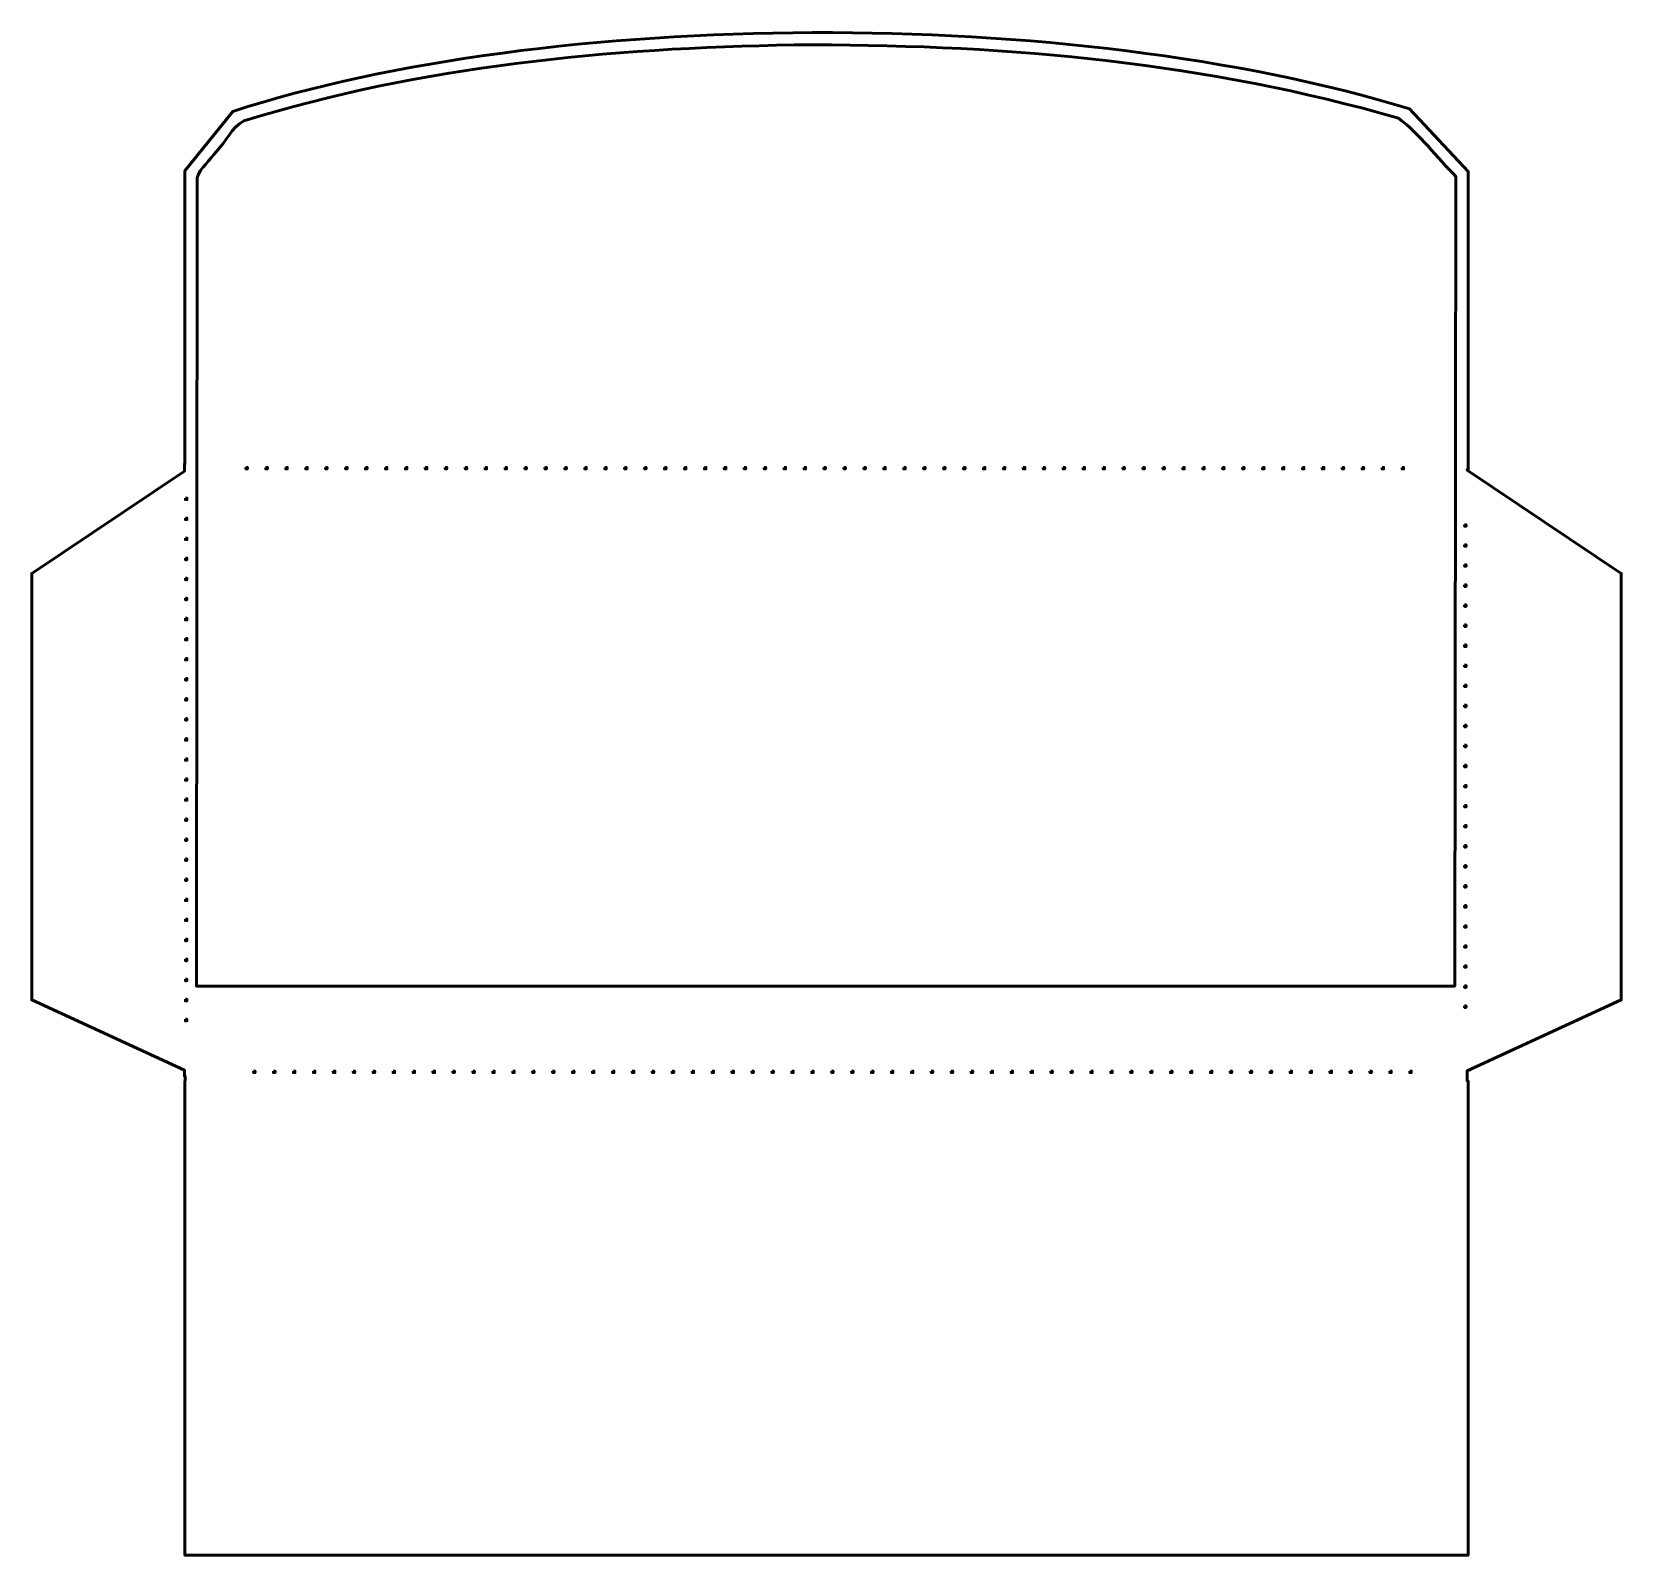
# Model space of a CAD drawing. Header units: centimetres. Extents: x -13.8 to 13.8, y -13.2 to 13.2.
import ezdxf

# ---------------------------------------------------------------- set-up
doc = ezdxf.new("R2010")
doc.units = ezdxf.units.CM
doc.header["$MEASUREMENT"] = 0
doc.layers.add('Layer 1', color=7, linetype='Continuous')

msp = doc.modelspace()

# ---------------------------------------------------------------- linework, layer by layer
at = {"layer": 'Layer 1', "color": 214, "lineweight": 53}
for points, knots in [([(-0.24194, 13.20305), (-3.92021, 13.18929), (-7.54799, 12.72678), (-10.29445, 11.83631), (-10.29445, 11.83631), (-10.29445, 11.83631), (-11.12871, 10.80775), (-11.12871, 10.80775), (-11.12871, 10.80775), (-11.12871, 10.80775), (-11.12871, 5.71865), (-11.12871, 5.71865), (-11.12871, 5.71865), (-11.12871, 5.71865), (-11.13781, 5.71865), (-11.13781, 5.71865), (-11.13781, 5.71865), (-11.13781, 5.71865), (-11.13781, 5.59628), (-11.13781, 5.59628), (-11.13781, 5.59628), (-11.13781, 5.59628), (-13.78364, 3.82275), (-13.78364, 3.82275), (-13.78364, 3.82275), (-13.78364, 3.82275), (-13.78364, -3.57401), (-13.78364, -3.57401), (-13.78364, -3.57401), (-13.78364, -3.57401), (-11.13781, -4.79027), (-11.13781, -4.79027), (-11.13781, -4.79027), (-11.13781, -4.79027), (-11.13781, -4.89114), (-11.13781, -4.89114), (-11.13781, -4.89114), (-11.13781, -4.89114), (-11.12541, -4.89114), (-11.12541, -4.89114), (-11.12541, -4.89114), (-11.12541, -4.89114), (-11.12541, -4.97382), (-11.12541, -4.97382), (-11.12541, -4.97382), (-11.12541, -4.97382), (-11.12706, -4.97382), (-11.12706, -4.97382), (-11.12706, -4.97382), (-11.12706, -4.97382), (-11.12706, -13.20319), (-11.12706, -13.20319), (-11.12706, -13.20319), (-11.12706, -13.20319), (11.12688, -13.20319), (11.12688, -13.20319), (11.12688, -13.20319), (11.12688, -13.20319), (11.12688, -4.97382), (11.12688, -4.97382), (11.12688, -4.97382), (11.12688, -4.97382), (11.11117, -4.97382), (11.11117, -4.97382), (11.11117, -4.97382), (11.11117, -4.97382), (11.11117, -4.89114), (11.11117, -4.89114), (11.11117, -4.89114), (11.11117, -4.89114), (11.11365, -4.89114), (11.11365, -4.89114), (11.11365, -4.89114), (11.11365, -4.89114), (11.11365, -4.80102), (11.11365, -4.80102), (11.11365, -4.80102), (11.11365, -4.80102), (13.78346, -3.57401), (13.78346, -3.57401), (13.78346, -3.57401), (13.78346, -3.57401), (13.78346, 3.82275), (13.78346, 3.82275), (13.78346, 3.82275), (13.78346, 3.82275), (11.11365, 5.61199), (11.11365, 5.61199), (11.11365, 5.61199), (11.11365, 5.61199), (11.11365, 5.62935), (11.11365, 5.62935), (11.11365, 5.62935), (11.11365, 5.62935), (11.12936, 5.62935), (11.12936, 5.62935), (11.12936, 5.62935), (11.12936, 5.62935), (11.12936, 10.79286), (11.12936, 10.79286), (11.12936, 10.79286), (11.12936, 10.79286), (10.11154, 11.88096), (10.11154, 11.88096), (10.11154, 11.88096), (7.16497, 12.78256), (3.43634, 13.21682), (-0.24194, 13.20305)], [0, 0, 0, 0, 0.03571429, 0.03571429, 0.03571429, 0.03571429, 0.07142857, 0.07142857, 0.07142857, 0.07142857, 0.10714286, 0.10714286, 0.10714286, 0.10714286, 0.14285714, 0.14285714, 0.14285714, 0.14285714, 0.17857143, 0.17857143, 0.17857143, 0.17857143, 0.21428571, 0.21428571, 0.21428571, 0.21428571, 0.25, 0.25, 0.25, 0.25, 0.28571429, 0.28571429, 0.28571429, 0.28571429, 0.32142857, 0.32142857, 0.32142857, 0.32142857, 0.35714286, 0.35714286, 0.35714286, 0.35714286, 0.39285714, 0.39285714, 0.39285714, 0.39285714, 0.42857143, 0.42857143, 0.42857143, 0.42857143, 0.46428571, 0.46428571, 0.46428571, 0.46428571, 0.5, 0.5, 0.5, 0.5, 0.53571429, 0.53571429, 0.53571429, 0.53571429, 0.57142857, 0.57142857, 0.57142857, 0.57142857, 0.60714286, 0.60714286, 0.60714286, 0.60714286, 0.64285714, 0.64285714, 0.64285714, 0.64285714, 0.67857143, 0.67857143, 0.67857143, 0.67857143, 0.71428571, 0.71428571, 0.71428571, 0.71428571, 0.75, 0.75, 0.75, 0.75, 0.78571429, 0.78571429, 0.78571429, 0.78571429, 0.82142857, 0.82142857, 0.82142857, 0.82142857, 0.85714286, 0.85714286, 0.85714286, 0.85714286, 0.89285714, 0.89285714, 0.89285714, 0.89285714, 0.92857143, 0.92857143, 0.92857143, 0.92857143, 1, 1, 1, 1]), ([(-10.07038, 5.66325), (-10.07038, 5.66325), (-10.04309, 5.66325), (-10.04309, 5.66325), (-10.04309, 5.66325), (-10.04309, 5.66325), (-10.04309, 5.6368), (-10.04309, 5.6368), (-10.04309, 5.6368), (-10.04309, 5.6368), (-10.07038, 5.6368), (-10.07038, 5.6368), (-10.07038, 5.6368), (-10.07038, 5.6368), (-10.07038, 5.66325), (-10.07038, 5.66325)], [0, 0, 0, 0, 0.2, 0.2, 0.2, 0.2, 0.4, 0.4, 0.4, 0.4, 0.6, 0.6, 0.6, 0.6, 1, 1, 1, 1]), ([(-9.72477, 5.66325), (-9.72477, 5.66325), (-9.69748, 5.66325), (-9.69748, 5.66325), (-9.69748, 5.66325), (-9.69748, 5.66325), (-9.69748, 5.6368), (-9.69748, 5.6368), (-9.69748, 5.6368), (-9.69748, 5.6368), (-9.72477, 5.6368), (-9.72477, 5.6368), (-9.72477, 5.6368), (-9.72477, 5.6368), (-9.72477, 5.66325), (-9.72477, 5.66325)], [0, 0, 0, 0, 0.2, 0.2, 0.2, 0.2, 0.4, 0.4, 0.4, 0.4, 0.6, 0.6, 0.6, 0.6, 1, 1, 1, 1]), ([(-9.37833, 5.66325), (-9.37833, 5.66325), (-9.35187, 5.66325), (-9.35187, 5.66325), (-9.35187, 5.66325), (-9.35187, 5.66325), (-9.35187, 5.6368), (-9.35187, 5.6368), (-9.35187, 5.6368), (-9.35187, 5.6368), (-9.37833, 5.6368), (-9.37833, 5.6368), (-9.37833, 5.6368), (-9.37833, 5.6368), (-9.37833, 5.66325), (-9.37833, 5.66325)], [0, 0, 0, 0, 0.2, 0.2, 0.2, 0.2, 0.4, 0.4, 0.4, 0.4, 0.6, 0.6, 0.6, 0.6, 1, 1, 1, 1]), ([(-9.03272, 5.66325), (-9.03272, 5.66325), (-9.00626, 5.66325), (-9.00626, 5.66325), (-9.00626, 5.66325), (-9.00626, 5.66325), (-9.00626, 5.6368), (-9.00626, 5.6368), (-9.00626, 5.6368), (-9.00626, 5.6368), (-9.03272, 5.6368), (-9.03272, 5.6368), (-9.03272, 5.6368), (-9.03272, 5.6368), (-9.03272, 5.66325), (-9.03272, 5.66325)], [0, 0, 0, 0, 0.2, 0.2, 0.2, 0.2, 0.4, 0.4, 0.4, 0.4, 0.6, 0.6, 0.6, 0.6, 1, 1, 1, 1]), ([(-8.68711, 5.66325), (-8.68711, 5.66325), (-8.66065, 5.66325), (-8.66065, 5.66325), (-8.66065, 5.66325), (-8.66065, 5.66325), (-8.66065, 5.6368), (-8.66065, 5.6368), (-8.66065, 5.6368), (-8.66065, 5.6368), (-8.68711, 5.6368), (-8.68711, 5.6368), (-8.68711, 5.6368), (-8.68711, 5.6368), (-8.68711, 5.66325), (-8.68711, 5.66325)], [0, 0, 0, 0, 0.2, 0.2, 0.2, 0.2, 0.4, 0.4, 0.4, 0.4, 0.6, 0.6, 0.6, 0.6, 1, 1, 1, 1]), ([(-8.34149, 5.66325), (-8.34149, 5.66325), (-8.31504, 5.66325), (-8.31504, 5.66325), (-8.31504, 5.66325), (-8.31504, 5.66325), (-8.31504, 5.6368), (-8.31504, 5.6368), (-8.31504, 5.6368), (-8.31504, 5.6368), (-8.34149, 5.6368), (-8.34149, 5.6368), (-8.34149, 5.6368), (-8.34149, 5.6368), (-8.34149, 5.66325), (-8.34149, 5.66325)], [0, 0, 0, 0, 0.2, 0.2, 0.2, 0.2, 0.4, 0.4, 0.4, 0.4, 0.6, 0.6, 0.6, 0.6, 1, 1, 1, 1]), ([(-7.99588, 5.66325), (-7.99588, 5.66325), (-7.96942, 5.66325), (-7.96942, 5.66325), (-7.96942, 5.66325), (-7.96942, 5.66325), (-7.96942, 5.6368), (-7.96942, 5.6368), (-7.96942, 5.6368), (-7.96942, 5.6368), (-7.99588, 5.6368), (-7.99588, 5.6368), (-7.99588, 5.6368), (-7.99588, 5.6368), (-7.99588, 5.66325), (-7.99588, 5.66325)], [0, 0, 0, 0, 0.2, 0.2, 0.2, 0.2, 0.4, 0.4, 0.4, 0.4, 0.6, 0.6, 0.6, 0.6, 1, 1, 1, 1]), ([(-7.65027, 5.66325), (-7.65027, 5.66325), (-7.62381, 5.66325), (-7.62381, 5.66325), (-7.62381, 5.66325), (-7.62381, 5.66325), (-7.62381, 5.6368), (-7.62381, 5.6368), (-7.62381, 5.6368), (-7.62381, 5.6368), (-7.65027, 5.6368), (-7.65027, 5.6368), (-7.65027, 5.6368), (-7.65027, 5.6368), (-7.65027, 5.66325), (-7.65027, 5.66325)], [0, 0, 0, 0, 0.2, 0.2, 0.2, 0.2, 0.4, 0.4, 0.4, 0.4, 0.6, 0.6, 0.6, 0.6, 1, 1, 1, 1]), ([(-7.30466, 5.66325), (-7.30466, 5.66325), (-7.27737, 5.66325), (-7.27737, 5.66325), (-7.27737, 5.66325), (-7.27737, 5.66325), (-7.27737, 5.6368), (-7.27737, 5.6368), (-7.27737, 5.6368), (-7.27737, 5.6368), (-7.30466, 5.6368), (-7.30466, 5.6368), (-7.30466, 5.6368), (-7.30466, 5.6368), (-7.30466, 5.66325), (-7.30466, 5.66325)], [0, 0, 0, 0, 0.2, 0.2, 0.2, 0.2, 0.4, 0.4, 0.4, 0.4, 0.6, 0.6, 0.6, 0.6, 1, 1, 1, 1]), ([(-6.95822, 5.66325), (-6.95822, 5.66325), (-6.93176, 5.66325), (-6.93176, 5.66325), (-6.93176, 5.66325), (-6.93176, 5.66325), (-6.93176, 5.6368), (-6.93176, 5.6368), (-6.93176, 5.6368), (-6.93176, 5.6368), (-6.95822, 5.6368), (-6.95822, 5.6368), (-6.95822, 5.6368), (-6.95822, 5.6368), (-6.95822, 5.66325), (-6.95822, 5.66325)], [0, 0, 0, 0, 0.2, 0.2, 0.2, 0.2, 0.4, 0.4, 0.4, 0.4, 0.6, 0.6, 0.6, 0.6, 1, 1, 1, 1]), ([(-6.61261, 5.66325), (-6.61261, 5.66325), (-6.58615, 5.66325), (-6.58615, 5.66325), (-6.58615, 5.66325), (-6.58615, 5.66325), (-6.58615, 5.6368), (-6.58615, 5.6368), (-6.58615, 5.6368), (-6.58615, 5.6368), (-6.61261, 5.6368), (-6.61261, 5.6368), (-6.61261, 5.6368), (-6.61261, 5.6368), (-6.61261, 5.66325), (-6.61261, 5.66325)], [0, 0, 0, 0, 0.2, 0.2, 0.2, 0.2, 0.4, 0.4, 0.4, 0.4, 0.6, 0.6, 0.6, 0.6, 1, 1, 1, 1]), ([(-6.26699, 5.66325), (-6.26699, 5.66325), (-6.24054, 5.66325), (-6.24054, 5.66325), (-6.24054, 5.66325), (-6.24054, 5.66325), (-6.24054, 5.6368), (-6.24054, 5.6368), (-6.24054, 5.6368), (-6.24054, 5.6368), (-6.26699, 5.6368), (-6.26699, 5.6368), (-6.26699, 5.6368), (-6.26699, 5.6368), (-6.26699, 5.66325), (-6.26699, 5.66325)], [0, 0, 0, 0, 0.2, 0.2, 0.2, 0.2, 0.4, 0.4, 0.4, 0.4, 0.6, 0.6, 0.6, 0.6, 1, 1, 1, 1]), ([(-5.92138, 5.66325), (-5.92138, 5.66325), (-5.89492, 5.66325), (-5.89492, 5.66325), (-5.89492, 5.66325), (-5.89492, 5.66325), (-5.89492, 5.6368), (-5.89492, 5.6368), (-5.89492, 5.6368), (-5.89492, 5.6368), (-5.92138, 5.6368), (-5.92138, 5.6368), (-5.92138, 5.6368), (-5.92138, 5.6368), (-5.92138, 5.66325), (-5.92138, 5.66325)], [0, 0, 0, 0, 0.2, 0.2, 0.2, 0.2, 0.4, 0.4, 0.4, 0.4, 0.6, 0.6, 0.6, 0.6, 1, 1, 1, 1]), ([(-5.57577, 5.66325), (-5.57577, 5.66325), (-5.54931, 5.66325), (-5.54931, 5.66325), (-5.54931, 5.66325), (-5.54931, 5.66325), (-5.54931, 5.6368), (-5.54931, 5.6368), (-5.54931, 5.6368), (-5.54931, 5.6368), (-5.57577, 5.6368), (-5.57577, 5.6368), (-5.57577, 5.6368), (-5.57577, 5.6368), (-5.57577, 5.66325), (-5.57577, 5.66325)], [0, 0, 0, 0, 0.2, 0.2, 0.2, 0.2, 0.4, 0.4, 0.4, 0.4, 0.6, 0.6, 0.6, 0.6, 1, 1, 1, 1]), ([(-5.23016, 5.66325), (-5.23016, 5.66325), (-5.2037, 5.66325), (-5.2037, 5.66325), (-5.2037, 5.66325), (-5.2037, 5.66325), (-5.2037, 5.6368), (-5.2037, 5.6368), (-5.2037, 5.6368), (-5.2037, 5.6368), (-5.23016, 5.6368), (-5.23016, 5.6368), (-5.23016, 5.6368), (-5.23016, 5.6368), (-5.23016, 5.66325), (-5.23016, 5.66325)], [0, 0, 0, 0, 0.2, 0.2, 0.2, 0.2, 0.4, 0.4, 0.4, 0.4, 0.6, 0.6, 0.6, 0.6, 1, 1, 1, 1]), ([(-4.88455, 5.66325), (-4.88455, 5.66325), (-4.85726, 5.66325), (-4.85726, 5.66325), (-4.85726, 5.66325), (-4.85726, 5.66325), (-4.85726, 5.6368), (-4.85726, 5.6368), (-4.85726, 5.6368), (-4.85726, 5.6368), (-4.88455, 5.6368), (-4.88455, 5.6368), (-4.88455, 5.6368), (-4.88455, 5.6368), (-4.88455, 5.66325), (-4.88455, 5.66325)], [0, 0, 0, 0, 0.2, 0.2, 0.2, 0.2, 0.4, 0.4, 0.4, 0.4, 0.6, 0.6, 0.6, 0.6, 1, 1, 1, 1]), ([(-4.53893, 5.66325), (-4.53893, 5.66325), (-4.51165, 5.66325), (-4.51165, 5.66325), (-4.51165, 5.66325), (-4.51165, 5.66325), (-4.51165, 5.6368), (-4.51165, 5.6368), (-4.51165, 5.6368), (-4.51165, 5.6368), (-4.53893, 5.6368), (-4.53893, 5.6368), (-4.53893, 5.6368), (-4.53893, 5.6368), (-4.53893, 5.66325), (-4.53893, 5.66325)], [0, 0, 0, 0, 0.2, 0.2, 0.2, 0.2, 0.4, 0.4, 0.4, 0.4, 0.6, 0.6, 0.6, 0.6, 1, 1, 1, 1]), ([(-4.1925, 5.66325), (-4.1925, 5.66325), (-4.16604, 5.66325), (-4.16604, 5.66325), (-4.16604, 5.66325), (-4.16604, 5.66325), (-4.16604, 5.6368), (-4.16604, 5.6368), (-4.16604, 5.6368), (-4.16604, 5.6368), (-4.1925, 5.6368), (-4.1925, 5.6368), (-4.1925, 5.6368), (-4.1925, 5.6368), (-4.1925, 5.66325), (-4.1925, 5.66325)], [0, 0, 0, 0, 0.2, 0.2, 0.2, 0.2, 0.4, 0.4, 0.4, 0.4, 0.6, 0.6, 0.6, 0.6, 1, 1, 1, 1]), ([(-3.84688, 5.66325), (-3.84688, 5.66325), (-3.82043, 5.66325), (-3.82043, 5.66325), (-3.82043, 5.66325), (-3.82043, 5.66325), (-3.82043, 5.6368), (-3.82043, 5.6368), (-3.82043, 5.6368), (-3.82043, 5.6368), (-3.84688, 5.6368), (-3.84688, 5.6368), (-3.84688, 5.6368), (-3.84688, 5.6368), (-3.84688, 5.66325), (-3.84688, 5.66325)], [0, 0, 0, 0, 0.2, 0.2, 0.2, 0.2, 0.4, 0.4, 0.4, 0.4, 0.6, 0.6, 0.6, 0.6, 1, 1, 1, 1]), ([(-3.50127, 5.66325), (-3.50127, 5.66325), (-3.47481, 5.66325), (-3.47481, 5.66325), (-3.47481, 5.66325), (-3.47481, 5.66325), (-3.47481, 5.6368), (-3.47481, 5.6368), (-3.47481, 5.6368), (-3.47481, 5.6368), (-3.50127, 5.6368), (-3.50127, 5.6368), (-3.50127, 5.6368), (-3.50127, 5.6368), (-3.50127, 5.66325), (-3.50127, 5.66325)], [0, 0, 0, 0, 0.2, 0.2, 0.2, 0.2, 0.4, 0.4, 0.4, 0.4, 0.6, 0.6, 0.6, 0.6, 1, 1, 1, 1]), ([(-3.15566, 5.66325), (-3.15566, 5.66325), (-3.1292, 5.66325), (-3.1292, 5.66325), (-3.1292, 5.66325), (-3.1292, 5.66325), (-3.1292, 5.6368), (-3.1292, 5.6368), (-3.1292, 5.6368), (-3.1292, 5.6368), (-3.15566, 5.6368), (-3.15566, 5.6368), (-3.15566, 5.6368), (-3.15566, 5.6368), (-3.15566, 5.66325), (-3.15566, 5.66325)], [0, 0, 0, 0, 0.2, 0.2, 0.2, 0.2, 0.4, 0.4, 0.4, 0.4, 0.6, 0.6, 0.6, 0.6, 1, 1, 1, 1]), ([(-2.81005, 5.66325), (-2.81005, 5.66325), (-2.78359, 5.66325), (-2.78359, 5.66325), (-2.78359, 5.66325), (-2.78359, 5.66325), (-2.78359, 5.6368), (-2.78359, 5.6368), (-2.78359, 5.6368), (-2.78359, 5.6368), (-2.81005, 5.6368), (-2.81005, 5.6368), (-2.81005, 5.6368), (-2.81005, 5.6368), (-2.81005, 5.66325), (-2.81005, 5.66325)], [0, 0, 0, 0, 0.2, 0.2, 0.2, 0.2, 0.4, 0.4, 0.4, 0.4, 0.6, 0.6, 0.6, 0.6, 1, 1, 1, 1]), ([(-2.46444, 5.66325), (-2.46444, 5.66325), (-2.43798, 5.66325), (-2.43798, 5.66325), (-2.43798, 5.66325), (-2.43798, 5.66325), (-2.43798, 5.6368), (-2.43798, 5.6368), (-2.43798, 5.6368), (-2.43798, 5.6368), (-2.46444, 5.6368), (-2.46444, 5.6368), (-2.46444, 5.6368), (-2.46444, 5.6368), (-2.46444, 5.66325), (-2.46444, 5.66325)], [0, 0, 0, 0, 0.2, 0.2, 0.2, 0.2, 0.4, 0.4, 0.4, 0.4, 0.6, 0.6, 0.6, 0.6, 1, 1, 1, 1]), ([(-2.11882, 5.66325), (-2.11882, 5.66325), (-2.09154, 5.66325), (-2.09154, 5.66325), (-2.09154, 5.66325), (-2.09154, 5.66325), (-2.09154, 5.6368), (-2.09154, 5.6368), (-2.09154, 5.6368), (-2.09154, 5.6368), (-2.11882, 5.6368), (-2.11882, 5.6368), (-2.11882, 5.6368), (-2.11882, 5.6368), (-2.11882, 5.66325), (-2.11882, 5.66325)], [0, 0, 0, 0, 0.2, 0.2, 0.2, 0.2, 0.4, 0.4, 0.4, 0.4, 0.6, 0.6, 0.6, 0.6, 1, 1, 1, 1]), ([(-1.77239, 5.66325), (-1.77239, 5.66325), (-1.74593, 5.66325), (-1.74593, 5.66325), (-1.74593, 5.66325), (-1.74593, 5.66325), (-1.74593, 5.6368), (-1.74593, 5.6368), (-1.74593, 5.6368), (-1.74593, 5.6368), (-1.77239, 5.6368), (-1.77239, 5.6368), (-1.77239, 5.6368), (-1.77239, 5.6368), (-1.77239, 5.66325), (-1.77239, 5.66325)], [0, 0, 0, 0, 0.2, 0.2, 0.2, 0.2, 0.4, 0.4, 0.4, 0.4, 0.6, 0.6, 0.6, 0.6, 1, 1, 1, 1]), ([(-1.42677, 5.66325), (-1.42677, 5.66325), (-1.40032, 5.66325), (-1.40032, 5.66325), (-1.40032, 5.66325), (-1.40032, 5.66325), (-1.40032, 5.6368), (-1.40032, 5.6368), (-1.40032, 5.6368), (-1.40032, 5.6368), (-1.42677, 5.6368), (-1.42677, 5.6368), (-1.42677, 5.6368), (-1.42677, 5.6368), (-1.42677, 5.66325), (-1.42677, 5.66325)], [0, 0, 0, 0, 0.2, 0.2, 0.2, 0.2, 0.4, 0.4, 0.4, 0.4, 0.6, 0.6, 0.6, 0.6, 1, 1, 1, 1]), ([(-1.08116, 5.66325), (-1.08116, 5.66325), (-1.0547, 5.66325), (-1.0547, 5.66325), (-1.0547, 5.66325), (-1.0547, 5.66325), (-1.0547, 5.6368), (-1.0547, 5.6368), (-1.0547, 5.6368), (-1.0547, 5.6368), (-1.08116, 5.6368), (-1.08116, 5.6368), (-1.08116, 5.6368), (-1.08116, 5.6368), (-1.08116, 5.66325), (-1.08116, 5.66325)], [0, 0, 0, 0, 0.2, 0.2, 0.2, 0.2, 0.4, 0.4, 0.4, 0.4, 0.6, 0.6, 0.6, 0.6, 1, 1, 1, 1]), ([(-0.73555, 5.66325), (-0.73555, 5.66325), (-0.70909, 5.66325), (-0.70909, 5.66325), (-0.70909, 5.66325), (-0.70909, 5.66325), (-0.70909, 5.6368), (-0.70909, 5.6368), (-0.70909, 5.6368), (-0.70909, 5.6368), (-0.73555, 5.6368), (-0.73555, 5.6368), (-0.73555, 5.6368), (-0.73555, 5.6368), (-0.73555, 5.66325), (-0.73555, 5.66325)], [0, 0, 0, 0, 0.2, 0.2, 0.2, 0.2, 0.4, 0.4, 0.4, 0.4, 0.6, 0.6, 0.6, 0.6, 1, 1, 1, 1]), ([(-0.38994, 5.66325), (-0.38994, 5.66325), (-0.36348, 5.66325), (-0.36348, 5.66325), (-0.36348, 5.66325), (-0.36348, 5.66325), (-0.36348, 5.6368), (-0.36348, 5.6368), (-0.36348, 5.6368), (-0.36348, 5.6368), (-0.38994, 5.6368), (-0.38994, 5.6368), (-0.38994, 5.6368), (-0.38994, 5.6368), (-0.38994, 5.66325), (-0.38994, 5.66325)], [0, 0, 0, 0, 0.2, 0.2, 0.2, 0.2, 0.4, 0.4, 0.4, 0.4, 0.6, 0.6, 0.6, 0.6, 1, 1, 1, 1]), ([(-0.04433, 5.66325), (-0.04433, 5.66325), (-0.01787, 5.66325), (-0.01787, 5.66325), (-0.01787, 5.66325), (-0.01787, 5.66325), (-0.01787, 5.6368), (-0.01787, 5.6368), (-0.01787, 5.6368), (-0.01787, 5.6368), (-0.04433, 5.6368), (-0.04433, 5.6368), (-0.04433, 5.6368), (-0.04433, 5.6368), (-0.04433, 5.66325), (-0.04433, 5.66325)], [0, 0, 0, 0, 0.2, 0.2, 0.2, 0.2, 0.4, 0.4, 0.4, 0.4, 0.6, 0.6, 0.6, 0.6, 1, 1, 1, 1]), ([(0.30129, 5.66325), (0.30129, 5.66325), (0.32857, 5.66325), (0.32857, 5.66325), (0.32857, 5.66325), (0.32857, 5.66325), (0.32857, 5.6368), (0.32857, 5.6368), (0.32857, 5.6368), (0.32857, 5.6368), (0.30129, 5.6368), (0.30129, 5.6368), (0.30129, 5.6368), (0.30129, 5.6368), (0.30129, 5.66325), (0.30129, 5.66325)], [0, 0, 0, 0, 0.2, 0.2, 0.2, 0.2, 0.4, 0.4, 0.4, 0.4, 0.6, 0.6, 0.6, 0.6, 1, 1, 1, 1]), ([(0.64773, 5.66325), (0.64773, 5.66325), (0.67418, 5.66325), (0.67418, 5.66325), (0.67418, 5.66325), (0.67418, 5.66325), (0.67418, 5.6368), (0.67418, 5.6368), (0.67418, 5.6368), (0.67418, 5.6368), (0.64773, 5.6368), (0.64773, 5.6368), (0.64773, 5.6368), (0.64773, 5.6368), (0.64773, 5.66325), (0.64773, 5.66325)], [0, 0, 0, 0, 0.2, 0.2, 0.2, 0.2, 0.4, 0.4, 0.4, 0.4, 0.6, 0.6, 0.6, 0.6, 1, 1, 1, 1]), ([(0.99334, 5.66325), (0.99334, 5.66325), (1.0198, 5.66325), (1.0198, 5.66325), (1.0198, 5.66325), (1.0198, 5.66325), (1.0198, 5.6368), (1.0198, 5.6368), (1.0198, 5.6368), (1.0198, 5.6368), (0.99334, 5.6368), (0.99334, 5.6368), (0.99334, 5.6368), (0.99334, 5.6368), (0.99334, 5.66325), (0.99334, 5.66325)], [0, 0, 0, 0, 0.2, 0.2, 0.2, 0.2, 0.4, 0.4, 0.4, 0.4, 0.6, 0.6, 0.6, 0.6, 1, 1, 1, 1]), ([(1.33895, 5.66325), (1.33895, 5.66325), (1.36541, 5.66325), (1.36541, 5.66325), (1.36541, 5.66325), (1.36541, 5.66325), (1.36541, 5.6368), (1.36541, 5.6368), (1.36541, 5.6368), (1.36541, 5.6368), (1.33895, 5.6368), (1.33895, 5.6368), (1.33895, 5.6368), (1.33895, 5.6368), (1.33895, 5.66325), (1.33895, 5.66325)], [0, 0, 0, 0, 0.2, 0.2, 0.2, 0.2, 0.4, 0.4, 0.4, 0.4, 0.6, 0.6, 0.6, 0.6, 1, 1, 1, 1]), ([(1.68456, 5.66325), (1.68456, 5.66325), (1.71102, 5.66325), (1.71102, 5.66325), (1.71102, 5.66325), (1.71102, 5.66325), (1.71102, 5.6368), (1.71102, 5.6368), (1.71102, 5.6368), (1.71102, 5.6368), (1.68456, 5.6368), (1.68456, 5.6368), (1.68456, 5.6368), (1.68456, 5.6368), (1.68456, 5.66325), (1.68456, 5.66325)], [0, 0, 0, 0, 0.2, 0.2, 0.2, 0.2, 0.4, 0.4, 0.4, 0.4, 0.6, 0.6, 0.6, 0.6, 1, 1, 1, 1]), ([(2.03017, 5.66325), (2.03017, 5.66325), (2.05663, 5.66325), (2.05663, 5.66325), (2.05663, 5.66325), (2.05663, 5.66325), (2.05663, 5.6368), (2.05663, 5.6368), (2.05663, 5.6368), (2.05663, 5.6368), (2.03017, 5.6368), (2.03017, 5.6368), (2.03017, 5.6368), (2.03017, 5.6368), (2.03017, 5.66325), (2.03017, 5.66325)], [0, 0, 0, 0, 0.2, 0.2, 0.2, 0.2, 0.4, 0.4, 0.4, 0.4, 0.6, 0.6, 0.6, 0.6, 1, 1, 1, 1]), ([(2.37579, 5.66325), (2.37579, 5.66325), (2.40224, 5.66325), (2.40224, 5.66325), (2.40224, 5.66325), (2.40224, 5.66325), (2.40224, 5.6368), (2.40224, 5.6368), (2.40224, 5.6368), (2.40224, 5.6368), (2.37579, 5.6368), (2.37579, 5.6368), (2.37579, 5.6368), (2.37579, 5.6368), (2.37579, 5.66325), (2.37579, 5.66325)], [0, 0, 0, 0, 0.2, 0.2, 0.2, 0.2, 0.4, 0.4, 0.4, 0.4, 0.6, 0.6, 0.6, 0.6, 1, 1, 1, 1]), ([(2.7214, 5.66325), (2.7214, 5.66325), (2.74786, 5.66325), (2.74786, 5.66325), (2.74786, 5.66325), (2.74786, 5.66325), (2.74786, 5.6368), (2.74786, 5.6368), (2.74786, 5.6368), (2.74786, 5.6368), (2.7214, 5.6368), (2.7214, 5.6368), (2.7214, 5.6368), (2.7214, 5.6368), (2.7214, 5.66325), (2.7214, 5.66325)], [0, 0, 0, 0, 0.2, 0.2, 0.2, 0.2, 0.4, 0.4, 0.4, 0.4, 0.6, 0.6, 0.6, 0.6, 1, 1, 1, 1]), ([(3.06701, 5.66325), (3.06701, 5.66325), (3.09429, 5.66325), (3.09429, 5.66325), (3.09429, 5.66325), (3.09429, 5.66325), (3.09429, 5.6368), (3.09429, 5.6368), (3.09429, 5.6368), (3.09429, 5.6368), (3.06701, 5.6368), (3.06701, 5.6368), (3.06701, 5.6368), (3.06701, 5.6368), (3.06701, 5.66325), (3.06701, 5.66325)], [0, 0, 0, 0, 0.2, 0.2, 0.2, 0.2, 0.4, 0.4, 0.4, 0.4, 0.6, 0.6, 0.6, 0.6, 1, 1, 1, 1]), ([(3.41345, 5.66325), (3.41345, 5.66325), (3.43991, 5.66325), (3.43991, 5.66325), (3.43991, 5.66325), (3.43991, 5.66325), (3.43991, 5.6368), (3.43991, 5.6368), (3.43991, 5.6368), (3.43991, 5.6368), (3.41345, 5.6368), (3.41345, 5.6368), (3.41345, 5.6368), (3.41345, 5.6368), (3.41345, 5.66325), (3.41345, 5.66325)], [0, 0, 0, 0, 0.2, 0.2, 0.2, 0.2, 0.4, 0.4, 0.4, 0.4, 0.6, 0.6, 0.6, 0.6, 1, 1, 1, 1]), ([(3.75906, 5.66325), (3.75906, 5.66325), (3.78552, 5.66325), (3.78552, 5.66325), (3.78552, 5.66325), (3.78552, 5.66325), (3.78552, 5.6368), (3.78552, 5.6368), (3.78552, 5.6368), (3.78552, 5.6368), (3.75906, 5.6368), (3.75906, 5.6368), (3.75906, 5.6368), (3.75906, 5.6368), (3.75906, 5.66325), (3.75906, 5.66325)], [0, 0, 0, 0, 0.2, 0.2, 0.2, 0.2, 0.4, 0.4, 0.4, 0.4, 0.6, 0.6, 0.6, 0.6, 1, 1, 1, 1]), ([(4.10467, 5.66325), (4.10467, 5.66325), (4.13113, 5.66325), (4.13113, 5.66325), (4.13113, 5.66325), (4.13113, 5.66325), (4.13113, 5.6368), (4.13113, 5.6368), (4.13113, 5.6368), (4.13113, 5.6368), (4.10467, 5.6368), (4.10467, 5.6368), (4.10467, 5.6368), (4.10467, 5.6368), (4.10467, 5.66325), (4.10467, 5.66325)], [0, 0, 0, 0, 0.2, 0.2, 0.2, 0.2, 0.4, 0.4, 0.4, 0.4, 0.6, 0.6, 0.6, 0.6, 1, 1, 1, 1]), ([(4.45028, 5.66325), (4.45028, 5.66325), (4.47674, 5.66325), (4.47674, 5.66325), (4.47674, 5.66325), (4.47674, 5.66325), (4.47674, 5.6368), (4.47674, 5.6368), (4.47674, 5.6368), (4.47674, 5.6368), (4.45028, 5.6368), (4.45028, 5.6368), (4.45028, 5.6368), (4.45028, 5.6368), (4.45028, 5.66325), (4.45028, 5.66325)], [0, 0, 0, 0, 0.2, 0.2, 0.2, 0.2, 0.4, 0.4, 0.4, 0.4, 0.6, 0.6, 0.6, 0.6, 1, 1, 1, 1]), ([(4.7959, 5.66325), (4.7959, 5.66325), (4.82235, 5.66325), (4.82235, 5.66325), (4.82235, 5.66325), (4.82235, 5.66325), (4.82235, 5.6368), (4.82235, 5.6368), (4.82235, 5.6368), (4.82235, 5.6368), (4.7959, 5.6368), (4.7959, 5.6368), (4.7959, 5.6368), (4.7959, 5.6368), (4.7959, 5.66325), (4.7959, 5.66325)], [0, 0, 0, 0, 0.2, 0.2, 0.2, 0.2, 0.4, 0.4, 0.4, 0.4, 0.6, 0.6, 0.6, 0.6, 1, 1, 1, 1]), ([(5.14151, 5.66325), (5.14151, 5.66325), (5.16797, 5.66325), (5.16797, 5.66325), (5.16797, 5.66325), (5.16797, 5.66325), (5.16797, 5.6368), (5.16797, 5.6368), (5.16797, 5.6368), (5.16797, 5.6368), (5.14151, 5.6368), (5.14151, 5.6368), (5.14151, 5.6368), (5.14151, 5.6368), (5.14151, 5.66325), (5.14151, 5.66325)], [0, 0, 0, 0, 0.2, 0.2, 0.2, 0.2, 0.4, 0.4, 0.4, 0.4, 0.6, 0.6, 0.6, 0.6, 1, 1, 1, 1]), ([(5.48712, 5.66325), (5.48712, 5.66325), (5.51441, 5.66325), (5.51441, 5.66325), (5.51441, 5.66325), (5.51441, 5.66325), (5.51441, 5.6368), (5.51441, 5.6368), (5.51441, 5.6368), (5.51441, 5.6368), (5.48712, 5.6368), (5.48712, 5.6368), (5.48712, 5.6368), (5.48712, 5.6368), (5.48712, 5.66325), (5.48712, 5.66325)], [0, 0, 0, 0, 0.2, 0.2, 0.2, 0.2, 0.4, 0.4, 0.4, 0.4, 0.6, 0.6, 0.6, 0.6, 1, 1, 1, 1]), ([(5.83356, 5.66325), (5.83356, 5.66325), (5.86002, 5.66325), (5.86002, 5.66325), (5.86002, 5.66325), (5.86002, 5.66325), (5.86002, 5.6368), (5.86002, 5.6368), (5.86002, 5.6368), (5.86002, 5.6368), (5.83356, 5.6368), (5.83356, 5.6368), (5.83356, 5.6368), (5.83356, 5.6368), (5.83356, 5.66325), (5.83356, 5.66325)], [0, 0, 0, 0, 0.2, 0.2, 0.2, 0.2, 0.4, 0.4, 0.4, 0.4, 0.6, 0.6, 0.6, 0.6, 1, 1, 1, 1]), ([(6.17917, 5.66325), (6.17917, 5.66325), (6.20563, 5.66325), (6.20563, 5.66325), (6.20563, 5.66325), (6.20563, 5.66325), (6.20563, 5.6368), (6.20563, 5.6368), (6.20563, 5.6368), (6.20563, 5.6368), (6.17917, 5.6368), (6.17917, 5.6368), (6.17917, 5.6368), (6.17917, 5.6368), (6.17917, 5.66325), (6.17917, 5.66325)], [0, 0, 0, 0, 0.2, 0.2, 0.2, 0.2, 0.4, 0.4, 0.4, 0.4, 0.6, 0.6, 0.6, 0.6, 1, 1, 1, 1]), ([(6.52478, 5.66325), (6.52478, 5.66325), (6.55124, 5.66325), (6.55124, 5.66325), (6.55124, 5.66325), (6.55124, 5.66325), (6.55124, 5.6368), (6.55124, 5.6368), (6.55124, 5.6368), (6.55124, 5.6368), (6.52478, 5.6368), (6.52478, 5.6368), (6.52478, 5.6368), (6.52478, 5.6368), (6.52478, 5.66325), (6.52478, 5.66325)], [0, 0, 0, 0, 0.2, 0.2, 0.2, 0.2, 0.4, 0.4, 0.4, 0.4, 0.6, 0.6, 0.6, 0.6, 1, 1, 1, 1]), ([(6.87039, 5.66325), (6.87039, 5.66325), (6.89685, 5.66325), (6.89685, 5.66325), (6.89685, 5.66325), (6.89685, 5.66325), (6.89685, 5.6368), (6.89685, 5.6368), (6.89685, 5.6368), (6.89685, 5.6368), (6.87039, 5.6368), (6.87039, 5.6368), (6.87039, 5.6368), (6.87039, 5.6368), (6.87039, 5.66325), (6.87039, 5.66325)], [0, 0, 0, 0, 0.2, 0.2, 0.2, 0.2, 0.4, 0.4, 0.4, 0.4, 0.6, 0.6, 0.6, 0.6, 1, 1, 1, 1]), ([(7.21601, 5.66325), (7.21601, 5.66325), (7.24246, 5.66325), (7.24246, 5.66325), (7.24246, 5.66325), (7.24246, 5.66325), (7.24246, 5.6368), (7.24246, 5.6368), (7.24246, 5.6368), (7.24246, 5.6368), (7.21601, 5.6368), (7.21601, 5.6368), (7.21601, 5.6368), (7.21601, 5.6368), (7.21601, 5.66325), (7.21601, 5.66325)], [0, 0, 0, 0, 0.2, 0.2, 0.2, 0.2, 0.4, 0.4, 0.4, 0.4, 0.6, 0.6, 0.6, 0.6, 1, 1, 1, 1]), ([(7.56162, 5.66325), (7.56162, 5.66325), (7.58808, 5.66325), (7.58808, 5.66325), (7.58808, 5.66325), (7.58808, 5.66325), (7.58808, 5.6368), (7.58808, 5.6368), (7.58808, 5.6368), (7.58808, 5.6368), (7.56162, 5.6368), (7.56162, 5.6368), (7.56162, 5.6368), (7.56162, 5.6368), (7.56162, 5.66325), (7.56162, 5.66325)], [0, 0, 0, 0, 0.2, 0.2, 0.2, 0.2, 0.4, 0.4, 0.4, 0.4, 0.6, 0.6, 0.6, 0.6, 1, 1, 1, 1]), ([(7.90723, 5.66325), (7.90723, 5.66325), (7.93369, 5.66325), (7.93369, 5.66325), (7.93369, 5.66325), (7.93369, 5.66325), (7.93369, 5.6368), (7.93369, 5.6368), (7.93369, 5.6368), (7.93369, 5.6368), (7.90723, 5.6368), (7.90723, 5.6368), (7.90723, 5.6368), (7.90723, 5.6368), (7.90723, 5.66325), (7.90723, 5.66325)], [0, 0, 0, 0, 0.2, 0.2, 0.2, 0.2, 0.4, 0.4, 0.4, 0.4, 0.6, 0.6, 0.6, 0.6, 1, 1, 1, 1]), ([(8.25284, 5.66325), (8.25284, 5.66325), (8.28013, 5.66325), (8.28013, 5.66325), (8.28013, 5.66325), (8.28013, 5.66325), (8.28013, 5.6368), (8.28013, 5.6368), (8.28013, 5.6368), (8.28013, 5.6368), (8.25284, 5.6368), (8.25284, 5.6368), (8.25284, 5.6368), (8.25284, 5.6368), (8.25284, 5.66325), (8.25284, 5.66325)], [0, 0, 0, 0, 0.2, 0.2, 0.2, 0.2, 0.4, 0.4, 0.4, 0.4, 0.6, 0.6, 0.6, 0.6, 1, 1, 1, 1]), ([(8.59928, 5.66325), (8.59928, 5.66325), (8.62574, 5.66325), (8.62574, 5.66325), (8.62574, 5.66325), (8.62574, 5.66325), (8.62574, 5.6368), (8.62574, 5.6368), (8.62574, 5.6368), (8.62574, 5.6368), (8.59928, 5.6368), (8.59928, 5.6368), (8.59928, 5.6368), (8.59928, 5.6368), (8.59928, 5.66325), (8.59928, 5.66325)], [0, 0, 0, 0, 0.2, 0.2, 0.2, 0.2, 0.4, 0.4, 0.4, 0.4, 0.6, 0.6, 0.6, 0.6, 1, 1, 1, 1]), ([(8.94489, 5.66325), (8.94489, 5.66325), (8.97135, 5.66325), (8.97135, 5.66325), (8.97135, 5.66325), (8.97135, 5.66325), (8.97135, 5.6368), (8.97135, 5.6368), (8.97135, 5.6368), (8.97135, 5.6368), (8.94489, 5.6368), (8.94489, 5.6368), (8.94489, 5.6368), (8.94489, 5.6368), (8.94489, 5.66325), (8.94489, 5.66325)], [0, 0, 0, 0, 0.2, 0.2, 0.2, 0.2, 0.4, 0.4, 0.4, 0.4, 0.6, 0.6, 0.6, 0.6, 1, 1, 1, 1]), ([(9.29051, 5.66325), (9.29051, 5.66325), (9.31696, 5.66325), (9.31696, 5.66325), (9.31696, 5.66325), (9.31696, 5.66325), (9.31696, 5.6368), (9.31696, 5.6368), (9.31696, 5.6368), (9.31696, 5.6368), (9.29051, 5.6368), (9.29051, 5.6368), (9.29051, 5.6368), (9.29051, 5.6368), (9.29051, 5.66325), (9.29051, 5.66325)], [0, 0, 0, 0, 0.2, 0.2, 0.2, 0.2, 0.4, 0.4, 0.4, 0.4, 0.6, 0.6, 0.6, 0.6, 1, 1, 1, 1]), ([(9.63612, 5.66325), (9.63612, 5.66325), (9.66258, 5.66325), (9.66258, 5.66325), (9.66258, 5.66325), (9.66258, 5.66325), (9.66258, 5.6368), (9.66258, 5.6368), (9.66258, 5.6368), (9.66258, 5.6368), (9.63612, 5.6368), (9.63612, 5.6368), (9.63612, 5.6368), (9.63612, 5.6368), (9.63612, 5.66325), (9.63612, 5.66325)], [0, 0, 0, 0, 0.2, 0.2, 0.2, 0.2, 0.4, 0.4, 0.4, 0.4, 0.6, 0.6, 0.6, 0.6, 1, 1, 1, 1]), ([(9.98173, 5.66325), (9.98173, 5.66325), (10.00819, 5.66325), (10.00819, 5.66325), (10.00819, 5.66325), (10.00819, 5.66325), (10.00819, 5.6368), (10.00819, 5.6368), (10.00819, 5.6368), (10.00819, 5.6368), (9.98173, 5.6368), (9.98173, 5.6368), (9.98173, 5.6368), (9.98173, 5.6368), (9.98173, 5.66325), (9.98173, 5.66325)], [0, 0, 0, 0, 0.2, 0.2, 0.2, 0.2, 0.4, 0.4, 0.4, 0.4, 0.6, 0.6, 0.6, 0.6, 1, 1, 1, 1]), ([(-11.12045, 5.13078), (-11.12045, 5.13078), (-11.09399, 5.13078), (-11.09399, 5.13078), (-11.09399, 5.13078), (-11.09399, 5.13078), (-11.09399, 5.10432), (-11.09399, 5.10432), (-11.09399, 5.10432), (-11.09399, 5.10432), (-11.12045, 5.10432), (-11.12045, 5.10432), (-11.12045, 5.10432), (-11.12045, 5.10432), (-11.12045, 5.13078), (-11.12045, 5.13078)], [0, 0, 0, 0, 0.2, 0.2, 0.2, 0.2, 0.4, 0.4, 0.4, 0.4, 0.6, 0.6, 0.6, 0.6, 1, 1, 1, 1]), ([(-11.12045, 4.78351), (-11.12045, 4.78351), (-11.09399, 4.78351), (-11.09399, 4.78351), (-11.09399, 4.78351), (-11.09399, 4.78351), (-11.09399, 4.75623), (-11.09399, 4.75623), (-11.09399, 4.75623), (-11.09399, 4.75623), (-11.12045, 4.75623), (-11.12045, 4.75623), (-11.12045, 4.75623), (-11.12045, 4.75623), (-11.12045, 4.78351), (-11.12045, 4.78351)], [0, 0, 0, 0, 0.2, 0.2, 0.2, 0.2, 0.4, 0.4, 0.4, 0.4, 0.6, 0.6, 0.6, 0.6, 1, 1, 1, 1]), ([(-11.12045, 4.43542), (-11.12045, 4.43542), (-11.09399, 4.43542), (-11.09399, 4.43542), (-11.09399, 4.43542), (-11.09399, 4.43542), (-11.09399, 4.40896), (-11.09399, 4.40896), (-11.09399, 4.40896), (-11.09399, 4.40896), (-11.12045, 4.40896), (-11.12045, 4.40896), (-11.12045, 4.40896), (-11.12045, 4.40896), (-11.12045, 4.43542), (-11.12045, 4.43542)], [0, 0, 0, 0, 0.2, 0.2, 0.2, 0.2, 0.4, 0.4, 0.4, 0.4, 0.6, 0.6, 0.6, 0.6, 1, 1, 1, 1]), ([(11.06652, 4.66859), (11.06652, 4.66859), (11.09298, 4.66859), (11.09298, 4.66859), (11.09298, 4.66859), (11.09298, 4.66859), (11.09298, 4.64213), (11.09298, 4.64213), (11.09298, 4.64213), (11.09298, 4.64213), (11.06652, 4.64213), (11.06652, 4.64213), (11.06652, 4.64213), (11.06652, 4.64213), (11.06652, 4.66859), (11.06652, 4.66859)], [0, 0, 0, 0, 0.2, 0.2, 0.2, 0.2, 0.4, 0.4, 0.4, 0.4, 0.6, 0.6, 0.6, 0.6, 1, 1, 1, 1]), ([(11.06652, 4.32132), (11.06652, 4.32132), (11.09298, 4.32132), (11.09298, 4.32132), (11.09298, 4.32132), (11.09298, 4.32132), (11.09298, 4.29404), (11.09298, 4.29404), (11.09298, 4.29404), (11.09298, 4.29404), (11.06652, 4.29404), (11.06652, 4.29404), (11.06652, 4.29404), (11.06652, 4.29404), (11.06652, 4.32132), (11.06652, 4.32132)], [0, 0, 0, 0, 0.2, 0.2, 0.2, 0.2, 0.4, 0.4, 0.4, 0.4, 0.6, 0.6, 0.6, 0.6, 1, 1, 1, 1]), ([(-11.12045, 4.08816), (-11.12045, 4.08816), (-11.09399, 4.08816), (-11.09399, 4.08816), (-11.09399, 4.08816), (-11.09399, 4.08816), (-11.09399, 4.06087), (-11.09399, 4.06087), (-11.09399, 4.06087), (-11.09399, 4.06087), (-11.12045, 4.06087), (-11.12045, 4.06087), (-11.12045, 4.06087), (-11.12045, 4.06087), (-11.12045, 4.08816), (-11.12045, 4.08816)], [0, 0, 0, 0, 0.2, 0.2, 0.2, 0.2, 0.4, 0.4, 0.4, 0.4, 0.6, 0.6, 0.6, 0.6, 1, 1, 1, 1]), ([(11.06652, 3.97323), (11.06652, 3.97323), (11.09298, 3.97323), (11.09298, 3.97323), (11.09298, 3.97323), (11.09298, 3.97323), (11.09298, 3.94677), (11.09298, 3.94677), (11.09298, 3.94677), (11.09298, 3.94677), (11.06652, 3.94677), (11.06652, 3.94677), (11.06652, 3.94677), (11.06652, 3.94677), (11.06652, 3.97323), (11.06652, 3.97323)], [0, 0, 0, 0, 0.2, 0.2, 0.2, 0.2, 0.4, 0.4, 0.4, 0.4, 0.6, 0.6, 0.6, 0.6, 1, 1, 1, 1]), ([(-11.12045, 3.74006), (-11.12045, 3.74006), (-11.09399, 3.74006), (-11.09399, 3.74006), (-11.09399, 3.74006), (-11.09399, 3.74006), (-11.09399, 3.71361), (-11.09399, 3.71361), (-11.09399, 3.71361), (-11.09399, 3.71361), (-11.12045, 3.71361), (-11.12045, 3.71361), (-11.12045, 3.71361), (-11.12045, 3.71361), (-11.12045, 3.74006), (-11.12045, 3.74006)], [0, 0, 0, 0, 0.2, 0.2, 0.2, 0.2, 0.4, 0.4, 0.4, 0.4, 0.6, 0.6, 0.6, 0.6, 1, 1, 1, 1]), ([(11.06652, 3.62596), (11.06652, 3.62596), (11.09298, 3.62596), (11.09298, 3.62596), (11.09298, 3.62596), (11.09298, 3.62596), (11.09298, 3.59868), (11.09298, 3.59868), (11.09298, 3.59868), (11.09298, 3.59868), (11.06652, 3.59868), (11.06652, 3.59868), (11.06652, 3.59868), (11.06652, 3.59868), (11.06652, 3.62596), (11.06652, 3.62596)], [0, 0, 0, 0, 0.2, 0.2, 0.2, 0.2, 0.4, 0.4, 0.4, 0.4, 0.6, 0.6, 0.6, 0.6, 1, 1, 1, 1]), ([(-11.12045, 3.39197), (-11.12045, 3.39197), (-11.09399, 3.39197), (-11.09399, 3.39197), (-11.09399, 3.39197), (-11.09399, 3.39197), (-11.09399, 3.36551), (-11.09399, 3.36551), (-11.09399, 3.36551), (-11.09399, 3.36551), (-11.12045, 3.36551), (-11.12045, 3.36551), (-11.12045, 3.36551), (-11.12045, 3.36551), (-11.12045, 3.39197), (-11.12045, 3.39197)], [0, 0, 0, 0, 0.2, 0.2, 0.2, 0.2, 0.4, 0.4, 0.4, 0.4, 0.6, 0.6, 0.6, 0.6, 1, 1, 1, 1]), ([(-11.12045, 3.04471), (-11.12045, 3.04471), (-11.09399, 3.04471), (-11.09399, 3.04471), (-11.09399, 3.04471), (-11.09399, 3.04471), (-11.09399, 3.01825), (-11.09399, 3.01825), (-11.09399, 3.01825), (-11.09399, 3.01825), (-11.12045, 3.01825), (-11.12045, 3.01825), (-11.12045, 3.01825), (-11.12045, 3.01825), (-11.12045, 3.04471), (-11.12045, 3.04471)], [0, 0, 0, 0, 0.2, 0.2, 0.2, 0.2, 0.4, 0.4, 0.4, 0.4, 0.6, 0.6, 0.6, 0.6, 1, 1, 1, 1]), ([(11.06652, 3.27787), (11.06652, 3.27787), (11.09298, 3.27787), (11.09298, 3.27787), (11.09298, 3.27787), (11.09298, 3.27787), (11.09298, 3.25141), (11.09298, 3.25141), (11.09298, 3.25141), (11.09298, 3.25141), (11.06652, 3.25141), (11.06652, 3.25141), (11.06652, 3.25141), (11.06652, 3.25141), (11.06652, 3.27787), (11.06652, 3.27787)], [0, 0, 0, 0, 0.2, 0.2, 0.2, 0.2, 0.4, 0.4, 0.4, 0.4, 0.6, 0.6, 0.6, 0.6, 1, 1, 1, 1]), ([(11.06652, 2.92978), (11.06652, 2.92978), (11.09298, 2.92978), (11.09298, 2.92978), (11.09298, 2.92978), (11.09298, 2.92978), (11.09298, 2.90332), (11.09298, 2.90332), (11.09298, 2.90332), (11.09298, 2.90332), (11.06652, 2.90332), (11.06652, 2.90332), (11.06652, 2.90332), (11.06652, 2.90332), (11.06652, 2.92978), (11.06652, 2.92978)], [0, 0, 0, 0, 0.2, 0.2, 0.2, 0.2, 0.4, 0.4, 0.4, 0.4, 0.6, 0.6, 0.6, 0.6, 1, 1, 1, 1]), ([(-11.12045, 2.69661), (-11.12045, 2.69661), (-11.09399, 2.69661), (-11.09399, 2.69661), (-11.09399, 2.69661), (-11.09399, 2.69661), (-11.09399, 2.67016), (-11.09399, 2.67016), (-11.09399, 2.67016), (-11.09399, 2.67016), (-11.12045, 2.67016), (-11.12045, 2.67016), (-11.12045, 2.67016), (-11.12045, 2.67016), (-11.12045, 2.69661), (-11.12045, 2.69661)], [0, 0, 0, 0, 0.2, 0.2, 0.2, 0.2, 0.4, 0.4, 0.4, 0.4, 0.6, 0.6, 0.6, 0.6, 1, 1, 1, 1]), ([(11.06652, 2.58251), (11.06652, 2.58251), (11.09298, 2.58251), (11.09298, 2.58251), (11.09298, 2.58251), (11.09298, 2.58251), (11.09298, 2.55605), (11.09298, 2.55605), (11.09298, 2.55605), (11.09298, 2.55605), (11.06652, 2.55605), (11.06652, 2.55605), (11.06652, 2.55605), (11.06652, 2.55605), (11.06652, 2.58251), (11.06652, 2.58251)], [0, 0, 0, 0, 0.2, 0.2, 0.2, 0.2, 0.4, 0.4, 0.4, 0.4, 0.6, 0.6, 0.6, 0.6, 1, 1, 1, 1]), ([(-11.12045, 2.34935), (-11.12045, 2.34935), (-11.09399, 2.34935), (-11.09399, 2.34935), (-11.09399, 2.34935), (-11.09399, 2.34935), (-11.09399, 2.32206), (-11.09399, 2.32206), (-11.09399, 2.32206), (-11.09399, 2.32206), (-11.12045, 2.32206), (-11.12045, 2.32206), (-11.12045, 2.32206), (-11.12045, 2.32206), (-11.12045, 2.34935), (-11.12045, 2.34935)], [0, 0, 0, 0, 0.2, 0.2, 0.2, 0.2, 0.4, 0.4, 0.4, 0.4, 0.6, 0.6, 0.6, 0.6, 1, 1, 1, 1]), ([(11.06652, 2.23442), (11.06652, 2.23442), (11.09298, 2.23442), (11.09298, 2.23442), (11.09298, 2.23442), (11.09298, 2.23442), (11.09298, 2.20796), (11.09298, 2.20796), (11.09298, 2.20796), (11.09298, 2.20796), (11.06652, 2.20796), (11.06652, 2.20796), (11.06652, 2.20796), (11.06652, 2.20796), (11.06652, 2.23442), (11.06652, 2.23442)], [0, 0, 0, 0, 0.2, 0.2, 0.2, 0.2, 0.4, 0.4, 0.4, 0.4, 0.6, 0.6, 0.6, 0.6, 1, 1, 1, 1]), ([(-11.12045, 2.00126), (-11.12045, 2.00126), (-11.09399, 2.00126), (-11.09399, 2.00126), (-11.09399, 2.00126), (-11.09399, 2.00126), (-11.09399, 1.9748), (-11.09399, 1.9748), (-11.09399, 1.9748), (-11.09399, 1.9748), (-11.12045, 1.9748), (-11.12045, 1.9748), (-11.12045, 1.9748), (-11.12045, 1.9748), (-11.12045, 2.00126), (-11.12045, 2.00126)], [0, 0, 0, 0, 0.2, 0.2, 0.2, 0.2, 0.4, 0.4, 0.4, 0.4, 0.6, 0.6, 0.6, 0.6, 1, 1, 1, 1]), ([(11.06652, 1.88715), (11.06652, 1.88715), (11.09298, 1.88715), (11.09298, 1.88715), (11.09298, 1.88715), (11.09298, 1.88715), (11.09298, 1.85987), (11.09298, 1.85987), (11.09298, 1.85987), (11.09298, 1.85987), (11.06652, 1.85987), (11.06652, 1.85987), (11.06652, 1.85987), (11.06652, 1.85987), (11.06652, 1.88715), (11.06652, 1.88715)], [0, 0, 0, 0, 0.2, 0.2, 0.2, 0.2, 0.4, 0.4, 0.4, 0.4, 0.6, 0.6, 0.6, 0.6, 1, 1, 1, 1]), ([(-11.12045, 1.65399), (-11.12045, 1.65399), (-11.09399, 1.65399), (-11.09399, 1.65399), (-11.09399, 1.65399), (-11.09399, 1.65399), (-11.09399, 1.6267), (-11.09399, 1.6267), (-11.09399, 1.6267), (-11.09399, 1.6267), (-11.12045, 1.6267), (-11.12045, 1.6267), (-11.12045, 1.6267), (-11.12045, 1.6267), (-11.12045, 1.65399), (-11.12045, 1.65399)], [0, 0, 0, 0, 0.2, 0.2, 0.2, 0.2, 0.4, 0.4, 0.4, 0.4, 0.6, 0.6, 0.6, 0.6, 1, 1, 1, 1]), ([(11.06652, 1.53906), (11.06652, 1.53906), (11.09298, 1.53906), (11.09298, 1.53906), (11.09298, 1.53906), (11.09298, 1.53906), (11.09298, 1.5126), (11.09298, 1.5126), (11.09298, 1.5126), (11.09298, 1.5126), (11.06652, 1.5126), (11.06652, 1.5126), (11.06652, 1.5126), (11.06652, 1.5126), (11.06652, 1.53906), (11.06652, 1.53906)], [0, 0, 0, 0, 0.2, 0.2, 0.2, 0.2, 0.4, 0.4, 0.4, 0.4, 0.6, 0.6, 0.6, 0.6, 1, 1, 1, 1]), ([(-11.12045, 1.3059), (-11.12045, 1.3059), (-11.09399, 1.3059), (-11.09399, 1.3059), (-11.09399, 1.3059), (-11.09399, 1.3059), (-11.09399, 1.27944), (-11.09399, 1.27944), (-11.09399, 1.27944), (-11.09399, 1.27944), (-11.12045, 1.27944), (-11.12045, 1.27944), (-11.12045, 1.27944), (-11.12045, 1.27944), (-11.12045, 1.3059), (-11.12045, 1.3059)], [0, 0, 0, 0, 0.2, 0.2, 0.2, 0.2, 0.4, 0.4, 0.4, 0.4, 0.6, 0.6, 0.6, 0.6, 1, 1, 1, 1]), ([(11.06652, 1.1918), (11.06652, 1.1918), (11.09298, 1.1918), (11.09298, 1.1918), (11.09298, 1.1918), (11.09298, 1.1918), (11.09298, 1.16451), (11.09298, 1.16451), (11.09298, 1.16451), (11.09298, 1.16451), (11.06652, 1.16451), (11.06652, 1.16451), (11.06652, 1.16451), (11.06652, 1.16451), (11.06652, 1.1918), (11.06652, 1.1918)], [0, 0, 0, 0, 0.2, 0.2, 0.2, 0.2, 0.4, 0.4, 0.4, 0.4, 0.6, 0.6, 0.6, 0.6, 1, 1, 1, 1]), ([(-11.12045, 0.95863), (-11.12045, 0.95863), (-11.09399, 0.95863), (-11.09399, 0.95863), (-11.09399, 0.95863), (-11.09399, 0.95863), (-11.09399, 0.93135), (-11.09399, 0.93135), (-11.09399, 0.93135), (-11.09399, 0.93135), (-11.12045, 0.93135), (-11.12045, 0.93135), (-11.12045, 0.93135), (-11.12045, 0.93135), (-11.12045, 0.95863), (-11.12045, 0.95863)], [0, 0, 0, 0, 0.2, 0.2, 0.2, 0.2, 0.4, 0.4, 0.4, 0.4, 0.6, 0.6, 0.6, 0.6, 1, 1, 1, 1]), ([(11.06652, 0.8437), (11.06652, 0.8437), (11.09298, 0.8437), (11.09298, 0.8437), (11.09298, 0.8437), (11.09298, 0.8437), (11.09298, 0.81725), (11.09298, 0.81725), (11.09298, 0.81725), (11.09298, 0.81725), (11.06652, 0.81725), (11.06652, 0.81725), (11.06652, 0.81725), (11.06652, 0.81725), (11.06652, 0.8437), (11.06652, 0.8437)], [0, 0, 0, 0, 0.2, 0.2, 0.2, 0.2, 0.4, 0.4, 0.4, 0.4, 0.6, 0.6, 0.6, 0.6, 1, 1, 1, 1]), ([(-11.12045, 0.61054), (-11.12045, 0.61054), (-11.09399, 0.61054), (-11.09399, 0.61054), (-11.09399, 0.61054), (-11.09399, 0.61054), (-11.09399, 0.58408), (-11.09399, 0.58408), (-11.09399, 0.58408), (-11.09399, 0.58408), (-11.12045, 0.58408), (-11.12045, 0.58408), (-11.12045, 0.58408), (-11.12045, 0.58408), (-11.12045, 0.61054), (-11.12045, 0.61054)], [0, 0, 0, 0, 0.2, 0.2, 0.2, 0.2, 0.4, 0.4, 0.4, 0.4, 0.6, 0.6, 0.6, 0.6, 1, 1, 1, 1]), ([(11.06652, 0.49644), (11.06652, 0.49644), (11.09298, 0.49644), (11.09298, 0.49644), (11.09298, 0.49644), (11.09298, 0.49644), (11.09298, 0.46915), (11.09298, 0.46915), (11.09298, 0.46915), (11.09298, 0.46915), (11.06652, 0.46915), (11.06652, 0.46915), (11.06652, 0.46915), (11.06652, 0.46915), (11.06652, 0.49644), (11.06652, 0.49644)], [0, 0, 0, 0, 0.2, 0.2, 0.2, 0.2, 0.4, 0.4, 0.4, 0.4, 0.6, 0.6, 0.6, 0.6, 1, 1, 1, 1]), ([(-11.12045, 0.26327), (-11.12045, 0.26327), (-11.09399, 0.26327), (-11.09399, 0.26327), (-11.09399, 0.26327), (-11.09399, 0.26327), (-11.09399, 0.23599), (-11.09399, 0.23599), (-11.09399, 0.23599), (-11.09399, 0.23599), (-11.12045, 0.23599), (-11.12045, 0.23599), (-11.12045, 0.23599), (-11.12045, 0.23599), (-11.12045, 0.26327), (-11.12045, 0.26327)], [0, 0, 0, 0, 0.2, 0.2, 0.2, 0.2, 0.4, 0.4, 0.4, 0.4, 0.6, 0.6, 0.6, 0.6, 1, 1, 1, 1]), ([(11.06652, 0.14835), (11.06652, 0.14835), (11.09298, 0.14835), (11.09298, 0.14835), (11.09298, 0.14835), (11.09298, 0.14835), (11.09298, 0.12189), (11.09298, 0.12189), (11.09298, 0.12189), (11.09298, 0.12189), (11.06652, 0.12189), (11.06652, 0.12189), (11.06652, 0.12189), (11.06652, 0.12189), (11.06652, 0.14835), (11.06652, 0.14835)], [0, 0, 0, 0, 0.2, 0.2, 0.2, 0.2, 0.4, 0.4, 0.4, 0.4, 0.6, 0.6, 0.6, 0.6, 1, 1, 1, 1]), ([(-11.12045, -0.08482), (-11.12045, -0.08482), (-11.09399, -0.08482), (-11.09399, -0.08482), (-11.09399, -0.08482), (-11.09399, -0.08482), (-11.09399, -0.11128), (-11.09399, -0.11128), (-11.09399, -0.11128), (-11.09399, -0.11128), (-11.12045, -0.11128), (-11.12045, -0.11128), (-11.12045, -0.11128), (-11.12045, -0.11128), (-11.12045, -0.08482), (-11.12045, -0.08482)], [0, 0, 0, 0, 0.2, 0.2, 0.2, 0.2, 0.4, 0.4, 0.4, 0.4, 0.6, 0.6, 0.6, 0.6, 1, 1, 1, 1]), ([(11.06652, -0.19892), (11.06652, -0.19892), (11.09298, -0.19892), (11.09298, -0.19892), (11.09298, -0.19892), (11.09298, -0.19892), (11.09298, -0.22621), (11.09298, -0.22621), (11.09298, -0.22621), (11.09298, -0.22621), (11.06652, -0.22621), (11.06652, -0.22621), (11.06652, -0.22621), (11.06652, -0.22621), (11.06652, -0.19892), (11.06652, -0.19892)], [0, 0, 0, 0, 0.2, 0.2, 0.2, 0.2, 0.4, 0.4, 0.4, 0.4, 0.6, 0.6, 0.6, 0.6, 1, 1, 1, 1]), ([(-11.12045, -0.43291), (-11.12045, -0.43291), (-11.09399, -0.43291), (-11.09399, -0.43291), (-11.09399, -0.43291), (-11.09399, -0.43291), (-11.09399, -0.45937), (-11.09399, -0.45937), (-11.09399, -0.45937), (-11.09399, -0.45937), (-11.12045, -0.45937), (-11.12045, -0.45937), (-11.12045, -0.45937), (-11.12045, -0.45937), (-11.12045, -0.43291), (-11.12045, -0.43291)], [0, 0, 0, 0, 0.2, 0.2, 0.2, 0.2, 0.4, 0.4, 0.4, 0.4, 0.6, 0.6, 0.6, 0.6, 1, 1, 1, 1]), ([(11.06652, -0.54701), (11.06652, -0.54701), (11.09298, -0.54701), (11.09298, -0.54701), (11.09298, -0.54701), (11.09298, -0.54701), (11.09298, -0.57347), (11.09298, -0.57347), (11.09298, -0.57347), (11.09298, -0.57347), (11.06652, -0.57347), (11.06652, -0.57347), (11.06652, -0.57347), (11.06652, -0.57347), (11.06652, -0.54701), (11.06652, -0.54701)], [0, 0, 0, 0, 0.2, 0.2, 0.2, 0.2, 0.4, 0.4, 0.4, 0.4, 0.6, 0.6, 0.6, 0.6, 1, 1, 1, 1]), ([(-11.12045, -0.78018), (-11.12045, -0.78018), (-11.09399, -0.78018), (-11.09399, -0.78018), (-11.09399, -0.78018), (-11.09399, -0.78018), (-11.09399, -0.80664), (-11.09399, -0.80664), (-11.09399, -0.80664), (-11.09399, -0.80664), (-11.12045, -0.80664), (-11.12045, -0.80664), (-11.12045, -0.80664), (-11.12045, -0.80664), (-11.12045, -0.78018), (-11.12045, -0.78018)], [0, 0, 0, 0, 0.2, 0.2, 0.2, 0.2, 0.4, 0.4, 0.4, 0.4, 0.6, 0.6, 0.6, 0.6, 1, 1, 1, 1]), ([(11.06652, -0.89511), (11.06652, -0.89511), (11.09298, -0.89511), (11.09298, -0.89511), (11.09298, -0.89511), (11.09298, -0.89511), (11.09298, -0.92156), (11.09298, -0.92156), (11.09298, -0.92156), (11.09298, -0.92156), (11.06652, -0.92156), (11.06652, -0.92156), (11.06652, -0.92156), (11.06652, -0.92156), (11.06652, -0.89511), (11.06652, -0.89511)], [0, 0, 0, 0, 0.2, 0.2, 0.2, 0.2, 0.4, 0.4, 0.4, 0.4, 0.6, 0.6, 0.6, 0.6, 1, 1, 1, 1]), ([(-11.12045, -1.12827), (-11.12045, -1.12827), (-11.09399, -1.12827), (-11.09399, -1.12827), (-11.09399, -1.12827), (-11.09399, -1.12827), (-11.09399, -1.15473), (-11.09399, -1.15473), (-11.09399, -1.15473), (-11.09399, -1.15473), (-11.12045, -1.15473), (-11.12045, -1.15473), (-11.12045, -1.15473), (-11.12045, -1.15473), (-11.12045, -1.12827), (-11.12045, -1.12827)], [0, 0, 0, 0, 0.2, 0.2, 0.2, 0.2, 0.4, 0.4, 0.4, 0.4, 0.6, 0.6, 0.6, 0.6, 1, 1, 1, 1]), ([(11.06652, -1.24237), (11.06652, -1.24237), (11.09298, -1.24237), (11.09298, -1.24237), (11.09298, -1.24237), (11.09298, -1.24237), (11.09298, -1.26883), (11.09298, -1.26883), (11.09298, -1.26883), (11.09298, -1.26883), (11.06652, -1.26883), (11.06652, -1.26883), (11.06652, -1.26883), (11.06652, -1.26883), (11.06652, -1.24237), (11.06652, -1.24237)], [0, 0, 0, 0, 0.2, 0.2, 0.2, 0.2, 0.4, 0.4, 0.4, 0.4, 0.6, 0.6, 0.6, 0.6, 1, 1, 1, 1]), ([(-11.12045, -1.47553), (-11.12045, -1.47553), (-11.09399, -1.47553), (-11.09399, -1.47553), (-11.09399, -1.47553), (-11.09399, -1.47553), (-11.09399, -1.50199), (-11.09399, -1.50199), (-11.09399, -1.50199), (-11.09399, -1.50199), (-11.12045, -1.50199), (-11.12045, -1.50199), (-11.12045, -1.50199), (-11.12045, -1.50199), (-11.12045, -1.47553), (-11.12045, -1.47553)], [0, 0, 0, 0, 0.2, 0.2, 0.2, 0.2, 0.4, 0.4, 0.4, 0.4, 0.6, 0.6, 0.6, 0.6, 1, 1, 1, 1]), ([(11.06652, -1.59046), (11.06652, -1.59046), (11.09298, -1.59046), (11.09298, -1.59046), (11.09298, -1.59046), (11.09298, -1.59046), (11.09298, -1.61692), (11.09298, -1.61692), (11.09298, -1.61692), (11.09298, -1.61692), (11.06652, -1.61692), (11.06652, -1.61692), (11.06652, -1.61692), (11.06652, -1.61692), (11.06652, -1.59046), (11.06652, -1.59046)], [0, 0, 0, 0, 0.2, 0.2, 0.2, 0.2, 0.4, 0.4, 0.4, 0.4, 0.6, 0.6, 0.6, 0.6, 1, 1, 1, 1]), ([(-11.12045, -1.82363), (-11.12045, -1.82363), (-11.09399, -1.82363), (-11.09399, -1.82363), (-11.09399, -1.82363), (-11.09399, -1.82363), (-11.09399, -1.85009), (-11.09399, -1.85009), (-11.09399, -1.85009), (-11.09399, -1.85009), (-11.12045, -1.85009), (-11.12045, -1.85009), (-11.12045, -1.85009), (-11.12045, -1.85009), (-11.12045, -1.82363), (-11.12045, -1.82363)], [0, 0, 0, 0, 0.2, 0.2, 0.2, 0.2, 0.4, 0.4, 0.4, 0.4, 0.6, 0.6, 0.6, 0.6, 1, 1, 1, 1]), ([(-11.12045, -2.17089), (-11.12045, -2.17089), (-11.09399, -2.17089), (-11.09399, -2.17089), (-11.09399, -2.17089), (-11.09399, -2.17089), (-11.09399, -2.19818), (-11.09399, -2.19818), (-11.09399, -2.19818), (-11.09399, -2.19818), (-11.12045, -2.19818), (-11.12045, -2.19818), (-11.12045, -2.19818), (-11.12045, -2.19818), (-11.12045, -2.17089), (-11.12045, -2.17089)], [0, 0, 0, 0, 0.2, 0.2, 0.2, 0.2, 0.4, 0.4, 0.4, 0.4, 0.6, 0.6, 0.6, 0.6, 1, 1, 1, 1]), ([(11.06652, -1.93773), (11.06652, -1.93773), (11.09298, -1.93773), (11.09298, -1.93773), (11.09298, -1.93773), (11.09298, -1.93773), (11.09298, -1.96501), (11.09298, -1.96501), (11.09298, -1.96501), (11.09298, -1.96501), (11.06652, -1.96501), (11.06652, -1.96501), (11.06652, -1.96501), (11.06652, -1.96501), (11.06652, -1.93773), (11.06652, -1.93773)], [0, 0, 0, 0, 0.2, 0.2, 0.2, 0.2, 0.4, 0.4, 0.4, 0.4, 0.6, 0.6, 0.6, 0.6, 1, 1, 1, 1]), ([(11.06652, -2.28582), (11.06652, -2.28582), (11.09298, -2.28582), (11.09298, -2.28582), (11.09298, -2.28582), (11.09298, -2.28582), (11.09298, -2.31228), (11.09298, -2.31228), (11.09298, -2.31228), (11.09298, -2.31228), (11.06652, -2.31228), (11.06652, -2.31228), (11.06652, -2.31228), (11.06652, -2.31228), (11.06652, -2.28582), (11.06652, -2.28582)], [0, 0, 0, 0, 0.2, 0.2, 0.2, 0.2, 0.4, 0.4, 0.4, 0.4, 0.6, 0.6, 0.6, 0.6, 1, 1, 1, 1]), ([(-11.12045, -2.51899), (-11.12045, -2.51899), (-11.09399, -2.51899), (-11.09399, -2.51899), (-11.09399, -2.51899), (-11.09399, -2.51899), (-11.09399, -2.54544), (-11.09399, -2.54544), (-11.09399, -2.54544), (-11.09399, -2.54544), (-11.12045, -2.54544), (-11.12045, -2.54544), (-11.12045, -2.54544), (-11.12045, -2.54544), (-11.12045, -2.51899), (-11.12045, -2.51899)], [0, 0, 0, 0, 0.2, 0.2, 0.2, 0.2, 0.4, 0.4, 0.4, 0.4, 0.6, 0.6, 0.6, 0.6, 1, 1, 1, 1]), ([(11.06652, -2.63309), (11.06652, -2.63309), (11.09298, -2.63309), (11.09298, -2.63309), (11.09298, -2.63309), (11.09298, -2.63309), (11.09298, -2.66037), (11.09298, -2.66037), (11.09298, -2.66037), (11.09298, -2.66037), (11.06652, -2.66037), (11.06652, -2.66037), (11.06652, -2.66037), (11.06652, -2.66037), (11.06652, -2.63309), (11.06652, -2.63309)], [0, 0, 0, 0, 0.2, 0.2, 0.2, 0.2, 0.4, 0.4, 0.4, 0.4, 0.6, 0.6, 0.6, 0.6, 1, 1, 1, 1]), ([(-11.12045, -2.86625), (-11.12045, -2.86625), (-11.09399, -2.86625), (-11.09399, -2.86625), (-11.09399, -2.86625), (-11.09399, -2.86625), (-11.09399, -2.89354), (-11.09399, -2.89354), (-11.09399, -2.89354), (-11.09399, -2.89354), (-11.12045, -2.89354), (-11.12045, -2.89354), (-11.12045, -2.89354), (-11.12045, -2.89354), (-11.12045, -2.86625), (-11.12045, -2.86625)], [0, 0, 0, 0, 0.2, 0.2, 0.2, 0.2, 0.4, 0.4, 0.4, 0.4, 0.6, 0.6, 0.6, 0.6, 1, 1, 1, 1]), ([(11.06652, -2.98118), (11.06652, -2.98118), (11.09298, -2.98118), (11.09298, -2.98118), (11.09298, -2.98118), (11.09298, -2.98118), (11.09298, -3.00764), (11.09298, -3.00764), (11.09298, -3.00764), (11.09298, -3.00764), (11.06652, -3.00764), (11.06652, -3.00764), (11.06652, -3.00764), (11.06652, -3.00764), (11.06652, -2.98118), (11.06652, -2.98118)], [0, 0, 0, 0, 0.2, 0.2, 0.2, 0.2, 0.4, 0.4, 0.4, 0.4, 0.6, 0.6, 0.6, 0.6, 1, 1, 1, 1]), ([(-11.12045, -3.21434), (-11.12045, -3.21434), (-11.09399, -3.21434), (-11.09399, -3.21434), (-11.09399, -3.21434), (-11.09399, -3.21434), (-11.09399, -3.2408), (-11.09399, -3.2408), (-11.09399, -3.2408), (-11.09399, -3.2408), (-11.12045, -3.2408), (-11.12045, -3.2408), (-11.12045, -3.2408), (-11.12045, -3.2408), (-11.12045, -3.21434), (-11.12045, -3.21434)], [0, 0, 0, 0, 0.2, 0.2, 0.2, 0.2, 0.4, 0.4, 0.4, 0.4, 0.6, 0.6, 0.6, 0.6, 1, 1, 1, 1]), ([(-11.12045, -3.56161), (-11.12045, -3.56161), (-11.09399, -3.56161), (-11.09399, -3.56161), (-11.09399, -3.56161), (-11.09399, -3.56161), (-11.09399, -3.58889), (-11.09399, -3.58889), (-11.09399, -3.58889), (-11.09399, -3.58889), (-11.12045, -3.58889), (-11.12045, -3.58889), (-11.12045, -3.58889), (-11.12045, -3.58889), (-11.12045, -3.56161), (-11.12045, -3.56161)], [0, 0, 0, 0, 0.2, 0.2, 0.2, 0.2, 0.4, 0.4, 0.4, 0.4, 0.6, 0.6, 0.6, 0.6, 1, 1, 1, 1]), ([(11.06652, -3.32845), (11.06652, -3.32845), (11.09298, -3.32845), (11.09298, -3.32845), (11.09298, -3.32845), (11.09298, -3.32845), (11.09298, -3.35573), (11.09298, -3.35573), (11.09298, -3.35573), (11.09298, -3.35573), (11.06652, -3.35573), (11.06652, -3.35573), (11.06652, -3.35573), (11.06652, -3.35573), (11.06652, -3.32845), (11.06652, -3.32845)], [0, 0, 0, 0, 0.2, 0.2, 0.2, 0.2, 0.4, 0.4, 0.4, 0.4, 0.6, 0.6, 0.6, 0.6, 1, 1, 1, 1]), ([(11.06652, -3.67654), (11.06652, -3.67654), (11.09298, -3.67654), (11.09298, -3.67654), (11.09298, -3.67654), (11.09298, -3.67654), (11.09298, -3.703), (11.09298, -3.703), (11.09298, -3.703), (11.09298, -3.703), (11.06652, -3.703), (11.06652, -3.703), (11.06652, -3.703), (11.06652, -3.703), (11.06652, -3.67654), (11.06652, -3.67654)], [0, 0, 0, 0, 0.2, 0.2, 0.2, 0.2, 0.4, 0.4, 0.4, 0.4, 0.6, 0.6, 0.6, 0.6, 1, 1, 1, 1]), ([(-11.12045, -3.9097), (-11.12045, -3.9097), (-11.09399, -3.9097), (-11.09399, -3.9097), (-11.09399, -3.9097), (-11.09399, -3.9097), (-11.09399, -3.93616), (-11.09399, -3.93616), (-11.09399, -3.93616), (-11.09399, -3.93616), (-11.12045, -3.93616), (-11.12045, -3.93616), (-11.12045, -3.93616), (-11.12045, -3.93616), (-11.12045, -3.9097), (-11.12045, -3.9097)], [0, 0, 0, 0, 0.2, 0.2, 0.2, 0.2, 0.4, 0.4, 0.4, 0.4, 0.6, 0.6, 0.6, 0.6, 1, 1, 1, 1]), ([(-9.93726, -4.80598), (-9.93726, -4.80598), (-9.9108, -4.80598), (-9.9108, -4.80598), (-9.9108, -4.80598), (-9.9108, -4.80598), (-9.9108, -4.83244), (-9.9108, -4.83244), (-9.9108, -4.83244), (-9.9108, -4.83244), (-9.93726, -4.83244), (-9.93726, -4.83244), (-9.93726, -4.83244), (-9.93726, -4.83244), (-9.93726, -4.80598), (-9.93726, -4.80598)], [0, 0, 0, 0, 0.2, 0.2, 0.2, 0.2, 0.4, 0.4, 0.4, 0.4, 0.6, 0.6, 0.6, 0.6, 1, 1, 1, 1]), ([(-9.59165, -4.80598), (-9.59165, -4.80598), (-9.56519, -4.80598), (-9.56519, -4.80598), (-9.56519, -4.80598), (-9.56519, -4.80598), (-9.56519, -4.83244), (-9.56519, -4.83244), (-9.56519, -4.83244), (-9.56519, -4.83244), (-9.59165, -4.83244), (-9.59165, -4.83244), (-9.59165, -4.83244), (-9.59165, -4.83244), (-9.59165, -4.80598), (-9.59165, -4.80598)], [0, 0, 0, 0, 0.2, 0.2, 0.2, 0.2, 0.4, 0.4, 0.4, 0.4, 0.6, 0.6, 0.6, 0.6, 1, 1, 1, 1]), ([(-9.24604, -4.80598), (-9.24604, -4.80598), (-9.21875, -4.80598), (-9.21875, -4.80598), (-9.21875, -4.80598), (-9.21875, -4.80598), (-9.21875, -4.83244), (-9.21875, -4.83244), (-9.21875, -4.83244), (-9.21875, -4.83244), (-9.24604, -4.83244), (-9.24604, -4.83244), (-9.24604, -4.83244), (-9.24604, -4.83244), (-9.24604, -4.80598), (-9.24604, -4.80598)], [0, 0, 0, 0, 0.2, 0.2, 0.2, 0.2, 0.4, 0.4, 0.4, 0.4, 0.6, 0.6, 0.6, 0.6, 1, 1, 1, 1]), ([(-8.8996, -4.80598), (-8.8996, -4.80598), (-8.87314, -4.80598), (-8.87314, -4.80598), (-8.87314, -4.80598), (-8.87314, -4.80598), (-8.87314, -4.83244), (-8.87314, -4.83244), (-8.87314, -4.83244), (-8.87314, -4.83244), (-8.8996, -4.83244), (-8.8996, -4.83244), (-8.8996, -4.83244), (-8.8996, -4.83244), (-8.8996, -4.80598), (-8.8996, -4.80598)], [0, 0, 0, 0, 0.2, 0.2, 0.2, 0.2, 0.4, 0.4, 0.4, 0.4, 0.6, 0.6, 0.6, 0.6, 1, 1, 1, 1]), ([(-8.55399, -4.80598), (-8.55399, -4.80598), (-8.52753, -4.80598), (-8.52753, -4.80598), (-8.52753, -4.80598), (-8.52753, -4.80598), (-8.52753, -4.83244), (-8.52753, -4.83244), (-8.52753, -4.83244), (-8.52753, -4.83244), (-8.55399, -4.83244), (-8.55399, -4.83244), (-8.55399, -4.83244), (-8.55399, -4.83244), (-8.55399, -4.80598), (-8.55399, -4.80598)], [0, 0, 0, 0, 0.2, 0.2, 0.2, 0.2, 0.4, 0.4, 0.4, 0.4, 0.6, 0.6, 0.6, 0.6, 1, 1, 1, 1]), ([(-8.20837, -4.80598), (-8.20837, -4.80598), (-8.18192, -4.80598), (-8.18192, -4.80598), (-8.18192, -4.80598), (-8.18192, -4.80598), (-8.18192, -4.83244), (-8.18192, -4.83244), (-8.18192, -4.83244), (-8.18192, -4.83244), (-8.20837, -4.83244), (-8.20837, -4.83244), (-8.20837, -4.83244), (-8.20837, -4.83244), (-8.20837, -4.80598), (-8.20837, -4.80598)], [0, 0, 0, 0, 0.2, 0.2, 0.2, 0.2, 0.4, 0.4, 0.4, 0.4, 0.6, 0.6, 0.6, 0.6, 1, 1, 1, 1]), ([(-7.86276, -4.80598), (-7.86276, -4.80598), (-7.8363, -4.80598), (-7.8363, -4.80598), (-7.8363, -4.80598), (-7.8363, -4.80598), (-7.8363, -4.83244), (-7.8363, -4.83244), (-7.8363, -4.83244), (-7.8363, -4.83244), (-7.86276, -4.83244), (-7.86276, -4.83244), (-7.86276, -4.83244), (-7.86276, -4.83244), (-7.86276, -4.80598), (-7.86276, -4.80598)], [0, 0, 0, 0, 0.2, 0.2, 0.2, 0.2, 0.4, 0.4, 0.4, 0.4, 0.6, 0.6, 0.6, 0.6, 1, 1, 1, 1]), ([(-7.51715, -4.80598), (-7.51715, -4.80598), (-7.49069, -4.80598), (-7.49069, -4.80598), (-7.49069, -4.80598), (-7.49069, -4.80598), (-7.49069, -4.83244), (-7.49069, -4.83244), (-7.49069, -4.83244), (-7.49069, -4.83244), (-7.51715, -4.83244), (-7.51715, -4.83244), (-7.51715, -4.83244), (-7.51715, -4.83244), (-7.51715, -4.80598), (-7.51715, -4.80598)], [0, 0, 0, 0, 0.2, 0.2, 0.2, 0.2, 0.4, 0.4, 0.4, 0.4, 0.6, 0.6, 0.6, 0.6, 1, 1, 1, 1]), ([(-7.17154, -4.80598), (-7.17154, -4.80598), (-7.14508, -4.80598), (-7.14508, -4.80598), (-7.14508, -4.80598), (-7.14508, -4.80598), (-7.14508, -4.83244), (-7.14508, -4.83244), (-7.14508, -4.83244), (-7.14508, -4.83244), (-7.17154, -4.83244), (-7.17154, -4.83244), (-7.17154, -4.83244), (-7.17154, -4.83244), (-7.17154, -4.80598), (-7.17154, -4.80598)], [0, 0, 0, 0, 0.2, 0.2, 0.2, 0.2, 0.4, 0.4, 0.4, 0.4, 0.6, 0.6, 0.6, 0.6, 1, 1, 1, 1]), ([(-6.82593, -4.80598), (-6.82593, -4.80598), (-6.79864, -4.80598), (-6.79864, -4.80598), (-6.79864, -4.80598), (-6.79864, -4.80598), (-6.79864, -4.83244), (-6.79864, -4.83244), (-6.79864, -4.83244), (-6.79864, -4.83244), (-6.82593, -4.83244), (-6.82593, -4.83244), (-6.82593, -4.83244), (-6.82593, -4.83244), (-6.82593, -4.80598), (-6.82593, -4.80598)], [0, 0, 0, 0, 0.2, 0.2, 0.2, 0.2, 0.4, 0.4, 0.4, 0.4, 0.6, 0.6, 0.6, 0.6, 1, 1, 1, 1]), ([(-6.47949, -4.80598), (-6.47949, -4.80598), (-6.45303, -4.80598), (-6.45303, -4.80598), (-6.45303, -4.80598), (-6.45303, -4.80598), (-6.45303, -4.83244), (-6.45303, -4.83244), (-6.45303, -4.83244), (-6.45303, -4.83244), (-6.47949, -4.83244), (-6.47949, -4.83244), (-6.47949, -4.83244), (-6.47949, -4.83244), (-6.47949, -4.80598), (-6.47949, -4.80598)], [0, 0, 0, 0, 0.2, 0.2, 0.2, 0.2, 0.4, 0.4, 0.4, 0.4, 0.6, 0.6, 0.6, 0.6, 1, 1, 1, 1]), ([(-6.13388, -4.80598), (-6.13388, -4.80598), (-6.10742, -4.80598), (-6.10742, -4.80598), (-6.10742, -4.80598), (-6.10742, -4.80598), (-6.10742, -4.83244), (-6.10742, -4.83244), (-6.10742, -4.83244), (-6.10742, -4.83244), (-6.13388, -4.83244), (-6.13388, -4.83244), (-6.13388, -4.83244), (-6.13388, -4.83244), (-6.13388, -4.80598), (-6.13388, -4.80598)], [0, 0, 0, 0, 0.2, 0.2, 0.2, 0.2, 0.4, 0.4, 0.4, 0.4, 0.6, 0.6, 0.6, 0.6, 1, 1, 1, 1]), ([(-5.78826, -4.80598), (-5.78826, -4.80598), (-5.76181, -4.80598), (-5.76181, -4.80598), (-5.76181, -4.80598), (-5.76181, -4.80598), (-5.76181, -4.83244), (-5.76181, -4.83244), (-5.76181, -4.83244), (-5.76181, -4.83244), (-5.78826, -4.83244), (-5.78826, -4.83244), (-5.78826, -4.83244), (-5.78826, -4.83244), (-5.78826, -4.80598), (-5.78826, -4.80598)], [0, 0, 0, 0, 0.2, 0.2, 0.2, 0.2, 0.4, 0.4, 0.4, 0.4, 0.6, 0.6, 0.6, 0.6, 1, 1, 1, 1]), ([(-5.44265, -4.80598), (-5.44265, -4.80598), (-5.41619, -4.80598), (-5.41619, -4.80598), (-5.41619, -4.80598), (-5.41619, -4.80598), (-5.41619, -4.83244), (-5.41619, -4.83244), (-5.41619, -4.83244), (-5.41619, -4.83244), (-5.44265, -4.83244), (-5.44265, -4.83244), (-5.44265, -4.83244), (-5.44265, -4.83244), (-5.44265, -4.80598), (-5.44265, -4.80598)], [0, 0, 0, 0, 0.2, 0.2, 0.2, 0.2, 0.4, 0.4, 0.4, 0.4, 0.6, 0.6, 0.6, 0.6, 1, 1, 1, 1]), ([(-5.09704, -4.80598), (-5.09704, -4.80598), (-5.07058, -4.80598), (-5.07058, -4.80598), (-5.07058, -4.80598), (-5.07058, -4.80598), (-5.07058, -4.83244), (-5.07058, -4.83244), (-5.07058, -4.83244), (-5.07058, -4.83244), (-5.09704, -4.83244), (-5.09704, -4.83244), (-5.09704, -4.83244), (-5.09704, -4.83244), (-5.09704, -4.80598), (-5.09704, -4.80598)], [0, 0, 0, 0, 0.2, 0.2, 0.2, 0.2, 0.4, 0.4, 0.4, 0.4, 0.6, 0.6, 0.6, 0.6, 1, 1, 1, 1]), ([(-4.75143, -4.80598), (-4.75143, -4.80598), (-4.72497, -4.80598), (-4.72497, -4.80598), (-4.72497, -4.80598), (-4.72497, -4.80598), (-4.72497, -4.83244), (-4.72497, -4.83244), (-4.72497, -4.83244), (-4.72497, -4.83244), (-4.75143, -4.83244), (-4.75143, -4.83244), (-4.75143, -4.83244), (-4.75143, -4.83244), (-4.75143, -4.80598), (-4.75143, -4.80598)], [0, 0, 0, 0, 0.2, 0.2, 0.2, 0.2, 0.4, 0.4, 0.4, 0.4, 0.6, 0.6, 0.6, 0.6, 1, 1, 1, 1]), ([(-4.40582, -4.80598), (-4.40582, -4.80598), (-4.37936, -4.80598), (-4.37936, -4.80598), (-4.37936, -4.80598), (-4.37936, -4.80598), (-4.37936, -4.83244), (-4.37936, -4.83244), (-4.37936, -4.83244), (-4.37936, -4.83244), (-4.40582, -4.83244), (-4.40582, -4.83244), (-4.40582, -4.83244), (-4.40582, -4.83244), (-4.40582, -4.80598), (-4.40582, -4.80598)], [0, 0, 0, 0, 0.2, 0.2, 0.2, 0.2, 0.4, 0.4, 0.4, 0.4, 0.6, 0.6, 0.6, 0.6, 1, 1, 1, 1]), ([(-4.0602, -4.80598), (-4.0602, -4.80598), (-4.03292, -4.80598), (-4.03292, -4.80598), (-4.03292, -4.80598), (-4.03292, -4.80598), (-4.03292, -4.83244), (-4.03292, -4.83244), (-4.03292, -4.83244), (-4.03292, -4.83244), (-4.0602, -4.83244), (-4.0602, -4.83244), (-4.0602, -4.83244), (-4.0602, -4.83244), (-4.0602, -4.80598), (-4.0602, -4.80598)], [0, 0, 0, 0, 0.2, 0.2, 0.2, 0.2, 0.4, 0.4, 0.4, 0.4, 0.6, 0.6, 0.6, 0.6, 1, 1, 1, 1]), ([(-3.71377, -4.80598), (-3.71377, -4.80598), (-3.68731, -4.80598), (-3.68731, -4.80598), (-3.68731, -4.80598), (-3.68731, -4.80598), (-3.68731, -4.83244), (-3.68731, -4.83244), (-3.68731, -4.83244), (-3.68731, -4.83244), (-3.71377, -4.83244), (-3.71377, -4.83244), (-3.71377, -4.83244), (-3.71377, -4.83244), (-3.71377, -4.80598), (-3.71377, -4.80598)], [0, 0, 0, 0, 0.2, 0.2, 0.2, 0.2, 0.4, 0.4, 0.4, 0.4, 0.6, 0.6, 0.6, 0.6, 1, 1, 1, 1]), ([(-3.36815, -4.80598), (-3.36815, -4.80598), (-3.3417, -4.80598), (-3.3417, -4.80598), (-3.3417, -4.80598), (-3.3417, -4.80598), (-3.3417, -4.83244), (-3.3417, -4.83244), (-3.3417, -4.83244), (-3.3417, -4.83244), (-3.36815, -4.83244), (-3.36815, -4.83244), (-3.36815, -4.83244), (-3.36815, -4.83244), (-3.36815, -4.80598), (-3.36815, -4.80598)], [0, 0, 0, 0, 0.2, 0.2, 0.2, 0.2, 0.4, 0.4, 0.4, 0.4, 0.6, 0.6, 0.6, 0.6, 1, 1, 1, 1]), ([(-3.02254, -4.80598), (-3.02254, -4.80598), (-2.99608, -4.80598), (-2.99608, -4.80598), (-2.99608, -4.80598), (-2.99608, -4.80598), (-2.99608, -4.83244), (-2.99608, -4.83244), (-2.99608, -4.83244), (-2.99608, -4.83244), (-3.02254, -4.83244), (-3.02254, -4.83244), (-3.02254, -4.83244), (-3.02254, -4.83244), (-3.02254, -4.80598), (-3.02254, -4.80598)], [0, 0, 0, 0, 0.2, 0.2, 0.2, 0.2, 0.4, 0.4, 0.4, 0.4, 0.6, 0.6, 0.6, 0.6, 1, 1, 1, 1]), ([(-2.67693, -4.80598), (-2.67693, -4.80598), (-2.65047, -4.80598), (-2.65047, -4.80598), (-2.65047, -4.80598), (-2.65047, -4.80598), (-2.65047, -4.83244), (-2.65047, -4.83244), (-2.65047, -4.83244), (-2.65047, -4.83244), (-2.67693, -4.83244), (-2.67693, -4.83244), (-2.67693, -4.83244), (-2.67693, -4.83244), (-2.67693, -4.80598), (-2.67693, -4.80598)], [0, 0, 0, 0, 0.2, 0.2, 0.2, 0.2, 0.4, 0.4, 0.4, 0.4, 0.6, 0.6, 0.6, 0.6, 1, 1, 1, 1]), ([(-2.33132, -4.80598), (-2.33132, -4.80598), (-2.30486, -4.80598), (-2.30486, -4.80598), (-2.30486, -4.80598), (-2.30486, -4.80598), (-2.30486, -4.83244), (-2.30486, -4.83244), (-2.30486, -4.83244), (-2.30486, -4.83244), (-2.33132, -4.83244), (-2.33132, -4.83244), (-2.33132, -4.83244), (-2.33132, -4.83244), (-2.33132, -4.80598), (-2.33132, -4.80598)], [0, 0, 0, 0, 0.2, 0.2, 0.2, 0.2, 0.4, 0.4, 0.4, 0.4, 0.6, 0.6, 0.6, 0.6, 1, 1, 1, 1]), ([(-1.98571, -4.80598), (-1.98571, -4.80598), (-1.95925, -4.80598), (-1.95925, -4.80598), (-1.95925, -4.80598), (-1.95925, -4.80598), (-1.95925, -4.83244), (-1.95925, -4.83244), (-1.95925, -4.83244), (-1.95925, -4.83244), (-1.98571, -4.83244), (-1.98571, -4.83244), (-1.98571, -4.83244), (-1.98571, -4.83244), (-1.98571, -4.80598), (-1.98571, -4.80598)], [0, 0, 0, 0, 0.2, 0.2, 0.2, 0.2, 0.4, 0.4, 0.4, 0.4, 0.6, 0.6, 0.6, 0.6, 1, 1, 1, 1]), ([(-1.64009, -4.80598), (-1.64009, -4.80598), (-1.61281, -4.80598), (-1.61281, -4.80598), (-1.61281, -4.80598), (-1.61281, -4.80598), (-1.61281, -4.83244), (-1.61281, -4.83244), (-1.61281, -4.83244), (-1.61281, -4.83244), (-1.64009, -4.83244), (-1.64009, -4.83244), (-1.64009, -4.83244), (-1.64009, -4.83244), (-1.64009, -4.80598), (-1.64009, -4.80598)], [0, 0, 0, 0, 0.2, 0.2, 0.2, 0.2, 0.4, 0.4, 0.4, 0.4, 0.6, 0.6, 0.6, 0.6, 1, 1, 1, 1]), ([(-1.29365, -4.80598), (-1.29365, -4.80598), (-1.2672, -4.80598), (-1.2672, -4.80598), (-1.2672, -4.80598), (-1.2672, -4.80598), (-1.2672, -4.83244), (-1.2672, -4.83244), (-1.2672, -4.83244), (-1.2672, -4.83244), (-1.29365, -4.83244), (-1.29365, -4.83244), (-1.29365, -4.83244), (-1.29365, -4.83244), (-1.29365, -4.80598), (-1.29365, -4.80598)], [0, 0, 0, 0, 0.2, 0.2, 0.2, 0.2, 0.4, 0.4, 0.4, 0.4, 0.6, 0.6, 0.6, 0.6, 1, 1, 1, 1]), ([(-0.94804, -4.80598), (-0.94804, -4.80598), (-0.92158, -4.80598), (-0.92158, -4.80598), (-0.92158, -4.80598), (-0.92158, -4.80598), (-0.92158, -4.83244), (-0.92158, -4.83244), (-0.92158, -4.83244), (-0.92158, -4.83244), (-0.94804, -4.83244), (-0.94804, -4.83244), (-0.94804, -4.83244), (-0.94804, -4.83244), (-0.94804, -4.80598), (-0.94804, -4.80598)], [0, 0, 0, 0, 0.2, 0.2, 0.2, 0.2, 0.4, 0.4, 0.4, 0.4, 0.6, 0.6, 0.6, 0.6, 1, 1, 1, 1]), ([(-0.60243, -4.80598), (-0.60243, -4.80598), (-0.57597, -4.80598), (-0.57597, -4.80598), (-0.57597, -4.80598), (-0.57597, -4.80598), (-0.57597, -4.83244), (-0.57597, -4.83244), (-0.57597, -4.83244), (-0.57597, -4.83244), (-0.60243, -4.83244), (-0.60243, -4.83244), (-0.60243, -4.83244), (-0.60243, -4.83244), (-0.60243, -4.80598), (-0.60243, -4.80598)], [0, 0, 0, 0, 0.2, 0.2, 0.2, 0.2, 0.4, 0.4, 0.4, 0.4, 0.6, 0.6, 0.6, 0.6, 1, 1, 1, 1]), ([(-0.25682, -4.80598), (-0.25682, -4.80598), (-0.23036, -4.80598), (-0.23036, -4.80598), (-0.23036, -4.80598), (-0.23036, -4.80598), (-0.23036, -4.83244), (-0.23036, -4.83244), (-0.23036, -4.83244), (-0.23036, -4.83244), (-0.25682, -4.83244), (-0.25682, -4.83244), (-0.25682, -4.83244), (-0.25682, -4.83244), (-0.25682, -4.80598), (-0.25682, -4.80598)], [0, 0, 0, 0, 0.2, 0.2, 0.2, 0.2, 0.4, 0.4, 0.4, 0.4, 0.6, 0.6, 0.6, 0.6, 1, 1, 1, 1]), ([(0.08879, -4.80598), (0.08879, -4.80598), (0.11525, -4.80598), (0.11525, -4.80598), (0.11525, -4.80598), (0.11525, -4.80598), (0.11525, -4.83244), (0.11525, -4.83244), (0.11525, -4.83244), (0.11525, -4.83244), (0.08879, -4.83244), (0.08879, -4.83244), (0.08879, -4.83244), (0.08879, -4.83244), (0.08879, -4.80598), (0.08879, -4.80598)], [0, 0, 0, 0, 0.2, 0.2, 0.2, 0.2, 0.4, 0.4, 0.4, 0.4, 0.6, 0.6, 0.6, 0.6, 1, 1, 1, 1]), ([(0.43441, -4.80598), (0.43441, -4.80598), (0.46086, -4.80598), (0.46086, -4.80598), (0.46086, -4.80598), (0.46086, -4.80598), (0.46086, -4.83244), (0.46086, -4.83244), (0.46086, -4.83244), (0.46086, -4.83244), (0.43441, -4.83244), (0.43441, -4.83244), (0.43441, -4.83244), (0.43441, -4.83244), (0.43441, -4.80598), (0.43441, -4.80598)], [0, 0, 0, 0, 0.2, 0.2, 0.2, 0.2, 0.4, 0.4, 0.4, 0.4, 0.6, 0.6, 0.6, 0.6, 1, 1, 1, 1]), ([(0.78002, -4.80598), (0.78002, -4.80598), (0.80648, -4.80598), (0.80648, -4.80598), (0.80648, -4.80598), (0.80648, -4.80598), (0.80648, -4.83244), (0.80648, -4.83244), (0.80648, -4.83244), (0.80648, -4.83244), (0.78002, -4.83244), (0.78002, -4.83244), (0.78002, -4.83244), (0.78002, -4.83244), (0.78002, -4.80598), (0.78002, -4.80598)], [0, 0, 0, 0, 0.2, 0.2, 0.2, 0.2, 0.4, 0.4, 0.4, 0.4, 0.6, 0.6, 0.6, 0.6, 1, 1, 1, 1]), ([(1.12563, -4.80598), (1.12563, -4.80598), (1.15291, -4.80598), (1.15291, -4.80598), (1.15291, -4.80598), (1.15291, -4.80598), (1.15291, -4.83244), (1.15291, -4.83244), (1.15291, -4.83244), (1.15291, -4.83244), (1.12563, -4.83244), (1.12563, -4.83244), (1.12563, -4.83244), (1.12563, -4.83244), (1.12563, -4.80598), (1.12563, -4.80598)], [0, 0, 0, 0, 0.2, 0.2, 0.2, 0.2, 0.4, 0.4, 0.4, 0.4, 0.6, 0.6, 0.6, 0.6, 1, 1, 1, 1]), ([(1.47207, -4.80598), (1.47207, -4.80598), (1.49853, -4.80598), (1.49853, -4.80598), (1.49853, -4.80598), (1.49853, -4.80598), (1.49853, -4.83244), (1.49853, -4.83244), (1.49853, -4.83244), (1.49853, -4.83244), (1.47207, -4.83244), (1.47207, -4.83244), (1.47207, -4.83244), (1.47207, -4.83244), (1.47207, -4.80598), (1.47207, -4.80598)], [0, 0, 0, 0, 0.2, 0.2, 0.2, 0.2, 0.4, 0.4, 0.4, 0.4, 0.6, 0.6, 0.6, 0.6, 1, 1, 1, 1]), ([(1.81768, -4.80598), (1.81768, -4.80598), (1.84414, -4.80598), (1.84414, -4.80598), (1.84414, -4.80598), (1.84414, -4.80598), (1.84414, -4.83244), (1.84414, -4.83244), (1.84414, -4.83244), (1.84414, -4.83244), (1.81768, -4.83244), (1.81768, -4.83244), (1.81768, -4.83244), (1.81768, -4.83244), (1.81768, -4.80598), (1.81768, -4.80598)], [0, 0, 0, 0, 0.2, 0.2, 0.2, 0.2, 0.4, 0.4, 0.4, 0.4, 0.6, 0.6, 0.6, 0.6, 1, 1, 1, 1]), ([(2.16329, -4.80598), (2.16329, -4.80598), (2.18975, -4.80598), (2.18975, -4.80598), (2.18975, -4.80598), (2.18975, -4.80598), (2.18975, -4.83244), (2.18975, -4.83244), (2.18975, -4.83244), (2.18975, -4.83244), (2.16329, -4.83244), (2.16329, -4.83244), (2.16329, -4.83244), (2.16329, -4.83244), (2.16329, -4.80598), (2.16329, -4.80598)], [0, 0, 0, 0, 0.2, 0.2, 0.2, 0.2, 0.4, 0.4, 0.4, 0.4, 0.6, 0.6, 0.6, 0.6, 1, 1, 1, 1]), ([(2.5089, -4.80598), (2.5089, -4.80598), (2.53536, -4.80598), (2.53536, -4.80598), (2.53536, -4.80598), (2.53536, -4.80598), (2.53536, -4.83244), (2.53536, -4.83244), (2.53536, -4.83244), (2.53536, -4.83244), (2.5089, -4.83244), (2.5089, -4.83244), (2.5089, -4.83244), (2.5089, -4.83244), (2.5089, -4.80598), (2.5089, -4.80598)], [0, 0, 0, 0, 0.2, 0.2, 0.2, 0.2, 0.4, 0.4, 0.4, 0.4, 0.6, 0.6, 0.6, 0.6, 1, 1, 1, 1]), ([(2.85452, -4.80598), (2.85452, -4.80598), (2.88097, -4.80598), (2.88097, -4.80598), (2.88097, -4.80598), (2.88097, -4.80598), (2.88097, -4.83244), (2.88097, -4.83244), (2.88097, -4.83244), (2.88097, -4.83244), (2.85452, -4.83244), (2.85452, -4.83244), (2.85452, -4.83244), (2.85452, -4.83244), (2.85452, -4.80598), (2.85452, -4.80598)], [0, 0, 0, 0, 0.2, 0.2, 0.2, 0.2, 0.4, 0.4, 0.4, 0.4, 0.6, 0.6, 0.6, 0.6, 1, 1, 1, 1]), ([(3.20013, -4.80598), (3.20013, -4.80598), (3.22659, -4.80598), (3.22659, -4.80598), (3.22659, -4.80598), (3.22659, -4.80598), (3.22659, -4.83244), (3.22659, -4.83244), (3.22659, -4.83244), (3.22659, -4.83244), (3.20013, -4.83244), (3.20013, -4.83244), (3.20013, -4.83244), (3.20013, -4.83244), (3.20013, -4.80598), (3.20013, -4.80598)], [0, 0, 0, 0, 0.2, 0.2, 0.2, 0.2, 0.4, 0.4, 0.4, 0.4, 0.6, 0.6, 0.6, 0.6, 1, 1, 1, 1]), ([(3.54574, -4.80598), (3.54574, -4.80598), (3.57302, -4.80598), (3.57302, -4.80598), (3.57302, -4.80598), (3.57302, -4.80598), (3.57302, -4.83244), (3.57302, -4.83244), (3.57302, -4.83244), (3.57302, -4.83244), (3.54574, -4.83244), (3.54574, -4.83244), (3.54574, -4.83244), (3.54574, -4.83244), (3.54574, -4.80598), (3.54574, -4.80598)], [0, 0, 0, 0, 0.2, 0.2, 0.2, 0.2, 0.4, 0.4, 0.4, 0.4, 0.6, 0.6, 0.6, 0.6, 1, 1, 1, 1]), ([(3.89218, -4.80598), (3.89218, -4.80598), (3.91864, -4.80598), (3.91864, -4.80598), (3.91864, -4.80598), (3.91864, -4.80598), (3.91864, -4.83244), (3.91864, -4.83244), (3.91864, -4.83244), (3.91864, -4.83244), (3.89218, -4.83244), (3.89218, -4.83244), (3.89218, -4.83244), (3.89218, -4.83244), (3.89218, -4.80598), (3.89218, -4.80598)], [0, 0, 0, 0, 0.2, 0.2, 0.2, 0.2, 0.4, 0.4, 0.4, 0.4, 0.6, 0.6, 0.6, 0.6, 1, 1, 1, 1]), ([(4.23779, -4.80598), (4.23779, -4.80598), (4.26425, -4.80598), (4.26425, -4.80598), (4.26425, -4.80598), (4.26425, -4.80598), (4.26425, -4.83244), (4.26425, -4.83244), (4.26425, -4.83244), (4.26425, -4.83244), (4.23779, -4.83244), (4.23779, -4.83244), (4.23779, -4.83244), (4.23779, -4.83244), (4.23779, -4.80598), (4.23779, -4.80598)], [0, 0, 0, 0, 0.2, 0.2, 0.2, 0.2, 0.4, 0.4, 0.4, 0.4, 0.6, 0.6, 0.6, 0.6, 1, 1, 1, 1]), ([(4.5834, -4.80598), (4.5834, -4.80598), (4.60986, -4.80598), (4.60986, -4.80598), (4.60986, -4.80598), (4.60986, -4.80598), (4.60986, -4.83244), (4.60986, -4.83244), (4.60986, -4.83244), (4.60986, -4.83244), (4.5834, -4.83244), (4.5834, -4.83244), (4.5834, -4.83244), (4.5834, -4.83244), (4.5834, -4.80598), (4.5834, -4.80598)], [0, 0, 0, 0, 0.2, 0.2, 0.2, 0.2, 0.4, 0.4, 0.4, 0.4, 0.6, 0.6, 0.6, 0.6, 1, 1, 1, 1]), ([(4.92901, -4.80598), (4.92901, -4.80598), (4.95547, -4.80598), (4.95547, -4.80598), (4.95547, -4.80598), (4.95547, -4.80598), (4.95547, -4.83244), (4.95547, -4.83244), (4.95547, -4.83244), (4.95547, -4.83244), (4.92901, -4.83244), (4.92901, -4.83244), (4.92901, -4.83244), (4.92901, -4.83244), (4.92901, -4.80598), (4.92901, -4.80598)], [0, 0, 0, 0, 0.2, 0.2, 0.2, 0.2, 0.4, 0.4, 0.4, 0.4, 0.6, 0.6, 0.6, 0.6, 1, 1, 1, 1]), ([(5.27463, -4.80598), (5.27463, -4.80598), (5.30108, -4.80598), (5.30108, -4.80598), (5.30108, -4.80598), (5.30108, -4.80598), (5.30108, -4.83244), (5.30108, -4.83244), (5.30108, -4.83244), (5.30108, -4.83244), (5.27463, -4.83244), (5.27463, -4.83244), (5.27463, -4.83244), (5.27463, -4.83244), (5.27463, -4.80598), (5.27463, -4.80598)], [0, 0, 0, 0, 0.2, 0.2, 0.2, 0.2, 0.4, 0.4, 0.4, 0.4, 0.6, 0.6, 0.6, 0.6, 1, 1, 1, 1]), ([(5.62024, -4.80598), (5.62024, -4.80598), (5.6467, -4.80598), (5.6467, -4.80598), (5.6467, -4.80598), (5.6467, -4.80598), (5.6467, -4.83244), (5.6467, -4.83244), (5.6467, -4.83244), (5.6467, -4.83244), (5.62024, -4.83244), (5.62024, -4.83244), (5.62024, -4.83244), (5.62024, -4.83244), (5.62024, -4.80598), (5.62024, -4.80598)], [0, 0, 0, 0, 0.2, 0.2, 0.2, 0.2, 0.4, 0.4, 0.4, 0.4, 0.6, 0.6, 0.6, 0.6, 1, 1, 1, 1]), ([(5.96585, -4.80598), (5.96585, -4.80598), (5.99314, -4.80598), (5.99314, -4.80598), (5.99314, -4.80598), (5.99314, -4.80598), (5.99314, -4.83244), (5.99314, -4.83244), (5.99314, -4.83244), (5.99314, -4.83244), (5.96585, -4.83244), (5.96585, -4.83244), (5.96585, -4.83244), (5.96585, -4.83244), (5.96585, -4.80598), (5.96585, -4.80598)], [0, 0, 0, 0, 0.2, 0.2, 0.2, 0.2, 0.4, 0.4, 0.4, 0.4, 0.6, 0.6, 0.6, 0.6, 1, 1, 1, 1]), ([(6.31146, -4.80598), (6.31146, -4.80598), (6.33875, -4.80598), (6.33875, -4.80598), (6.33875, -4.80598), (6.33875, -4.80598), (6.33875, -4.83244), (6.33875, -4.83244), (6.33875, -4.83244), (6.33875, -4.83244), (6.31146, -4.83244), (6.31146, -4.83244), (6.31146, -4.83244), (6.31146, -4.83244), (6.31146, -4.80598), (6.31146, -4.80598)], [0, 0, 0, 0, 0.2, 0.2, 0.2, 0.2, 0.4, 0.4, 0.4, 0.4, 0.6, 0.6, 0.6, 0.6, 1, 1, 1, 1]), ([(6.6579, -4.80598), (6.6579, -4.80598), (6.68436, -4.80598), (6.68436, -4.80598), (6.68436, -4.80598), (6.68436, -4.80598), (6.68436, -4.83244), (6.68436, -4.83244), (6.68436, -4.83244), (6.68436, -4.83244), (6.6579, -4.83244), (6.6579, -4.83244), (6.6579, -4.83244), (6.6579, -4.83244), (6.6579, -4.80598), (6.6579, -4.80598)], [0, 0, 0, 0, 0.2, 0.2, 0.2, 0.2, 0.4, 0.4, 0.4, 0.4, 0.6, 0.6, 0.6, 0.6, 1, 1, 1, 1]), ([(7.00351, -4.80598), (7.00351, -4.80598), (7.02997, -4.80598), (7.02997, -4.80598), (7.02997, -4.80598), (7.02997, -4.80598), (7.02997, -4.83244), (7.02997, -4.83244), (7.02997, -4.83244), (7.02997, -4.83244), (7.00351, -4.83244), (7.00351, -4.83244), (7.00351, -4.83244), (7.00351, -4.83244), (7.00351, -4.80598), (7.00351, -4.80598)], [0, 0, 0, 0, 0.2, 0.2, 0.2, 0.2, 0.4, 0.4, 0.4, 0.4, 0.6, 0.6, 0.6, 0.6, 1, 1, 1, 1]), ([(7.34913, -4.80598), (7.34913, -4.80598), (7.37558, -4.80598), (7.37558, -4.80598), (7.37558, -4.80598), (7.37558, -4.80598), (7.37558, -4.83244), (7.37558, -4.83244), (7.37558, -4.83244), (7.37558, -4.83244), (7.34913, -4.83244), (7.34913, -4.83244), (7.34913, -4.83244), (7.34913, -4.83244), (7.34913, -4.80598), (7.34913, -4.80598)], [0, 0, 0, 0, 0.2, 0.2, 0.2, 0.2, 0.4, 0.4, 0.4, 0.4, 0.6, 0.6, 0.6, 0.6, 1, 1, 1, 1]), ([(7.69474, -4.80598), (7.69474, -4.80598), (7.7212, -4.80598), (7.7212, -4.80598), (7.7212, -4.80598), (7.7212, -4.80598), (7.7212, -4.83244), (7.7212, -4.83244), (7.7212, -4.83244), (7.7212, -4.83244), (7.69474, -4.83244), (7.69474, -4.83244), (7.69474, -4.83244), (7.69474, -4.83244), (7.69474, -4.80598), (7.69474, -4.80598)], [0, 0, 0, 0, 0.2, 0.2, 0.2, 0.2, 0.4, 0.4, 0.4, 0.4, 0.6, 0.6, 0.6, 0.6, 1, 1, 1, 1]), ([(8.04035, -4.80598), (8.04035, -4.80598), (8.06681, -4.80598), (8.06681, -4.80598), (8.06681, -4.80598), (8.06681, -4.80598), (8.06681, -4.83244), (8.06681, -4.83244), (8.06681, -4.83244), (8.06681, -4.83244), (8.04035, -4.83244), (8.04035, -4.83244), (8.04035, -4.83244), (8.04035, -4.83244), (8.04035, -4.80598), (8.04035, -4.80598)], [0, 0, 0, 0, 0.2, 0.2, 0.2, 0.2, 0.4, 0.4, 0.4, 0.4, 0.6, 0.6, 0.6, 0.6, 1, 1, 1, 1]), ([(8.38596, -4.80598), (8.38596, -4.80598), (8.41242, -4.80598), (8.41242, -4.80598), (8.41242, -4.80598), (8.41242, -4.80598), (8.41242, -4.83244), (8.41242, -4.83244), (8.41242, -4.83244), (8.41242, -4.83244), (8.38596, -4.83244), (8.38596, -4.83244), (8.38596, -4.83244), (8.38596, -4.83244), (8.38596, -4.80598), (8.38596, -4.80598)], [0, 0, 0, 0, 0.2, 0.2, 0.2, 0.2, 0.4, 0.4, 0.4, 0.4, 0.6, 0.6, 0.6, 0.6, 1, 1, 1, 1]), ([(8.73157, -4.80598), (8.73157, -4.80598), (8.75886, -4.80598), (8.75886, -4.80598), (8.75886, -4.80598), (8.75886, -4.80598), (8.75886, -4.83244), (8.75886, -4.83244), (8.75886, -4.83244), (8.75886, -4.83244), (8.73157, -4.83244), (8.73157, -4.83244), (8.73157, -4.83244), (8.73157, -4.83244), (8.73157, -4.80598), (8.73157, -4.80598)], [0, 0, 0, 0, 0.2, 0.2, 0.2, 0.2, 0.4, 0.4, 0.4, 0.4, 0.6, 0.6, 0.6, 0.6, 1, 1, 1, 1]), ([(9.07801, -4.80598), (9.07801, -4.80598), (9.10447, -4.80598), (9.10447, -4.80598), (9.10447, -4.80598), (9.10447, -4.80598), (9.10447, -4.83244), (9.10447, -4.83244), (9.10447, -4.83244), (9.10447, -4.83244), (9.07801, -4.83244), (9.07801, -4.83244), (9.07801, -4.83244), (9.07801, -4.83244), (9.07801, -4.80598), (9.07801, -4.80598)], [0, 0, 0, 0, 0.2, 0.2, 0.2, 0.2, 0.4, 0.4, 0.4, 0.4, 0.6, 0.6, 0.6, 0.6, 1, 1, 1, 1]), ([(9.42362, -4.80598), (9.42362, -4.80598), (9.45008, -4.80598), (9.45008, -4.80598), (9.45008, -4.80598), (9.45008, -4.80598), (9.45008, -4.83244), (9.45008, -4.83244), (9.45008, -4.83244), (9.45008, -4.83244), (9.42362, -4.83244), (9.42362, -4.83244), (9.42362, -4.83244), (9.42362, -4.83244), (9.42362, -4.80598), (9.42362, -4.80598)], [0, 0, 0, 0, 0.2, 0.2, 0.2, 0.2, 0.4, 0.4, 0.4, 0.4, 0.6, 0.6, 0.6, 0.6, 1, 1, 1, 1]), ([(9.76924, -4.80598), (9.76924, -4.80598), (9.79569, -4.80598), (9.79569, -4.80598), (9.79569, -4.80598), (9.79569, -4.80598), (9.79569, -4.83244), (9.79569, -4.83244), (9.79569, -4.83244), (9.79569, -4.83244), (9.76924, -4.83244), (9.76924, -4.83244), (9.76924, -4.83244), (9.76924, -4.83244), (9.76924, -4.80598), (9.76924, -4.80598)], [0, 0, 0, 0, 0.2, 0.2, 0.2, 0.2, 0.4, 0.4, 0.4, 0.4, 0.6, 0.6, 0.6, 0.6, 1, 1, 1, 1]), ([(10.11485, -4.80598), (10.11485, -4.80598), (10.14131, -4.80598), (10.14131, -4.80598), (10.14131, -4.80598), (10.14131, -4.80598), (10.14131, -4.83244), (10.14131, -4.83244), (10.14131, -4.83244), (10.14131, -4.83244), (10.11485, -4.83244), (10.11485, -4.83244), (10.11485, -4.83244), (10.11485, -4.83244), (10.11485, -4.80598), (10.11485, -4.80598)], [0, 0, 0, 0, 0.2, 0.2, 0.2, 0.2, 0.4, 0.4, 0.4, 0.4, 0.6, 0.6, 0.6, 0.6, 1, 1, 1, 1])]:
    msp.add_open_spline(points, degree=3, knots=knots, dxfattribs=at)
at = {"layer": 'Layer 1', "color": 253, "lineweight": 53}
for points, knots in [([(-0.23284, 12.98891), (-0.34311, 12.98893), (-0.45337, 12.98869), (-0.56357, 12.98808), (-0.56357, 12.98808), (-3.78069, 12.9377), (-7.02575, 12.62162), (-10.10759, 11.67178), (-10.10759, 11.67178), (-10.32274, 11.55763), (-10.41036, 11.30777), (-10.58053, 11.14344), (-10.58053, 11.14344), (-10.69029, 10.99092), (-10.85731, 10.8619), (-10.91705, 10.6829), (-10.91705, 10.6829), (-10.91705, 10.6829), (-10.92862, -3.33175), (-10.92862, -3.33175), (-10.92862, -3.33175), (-10.92862, -3.33175), (10.89702, -3.33423), (10.89702, -3.33423), (10.89702, -3.33423), (10.89702, -3.33423), (10.91769, 10.70687), (10.91769, 10.70687), (10.91769, 10.70687), (10.57967, 11.03779), (10.29861, 11.43982), (9.91972, 11.71725), (9.91972, 11.71725), (6.63152, 12.67558), (3.18541, 12.98822), (-0.23284, 12.98891)], [0, 0, 0, 0, 0.1, 0.1, 0.1, 0.1, 0.2, 0.2, 0.2, 0.2, 0.3, 0.3, 0.3, 0.3, 0.4, 0.4, 0.4, 0.4, 0.5, 0.5, 0.5, 0.5, 0.6, 0.6, 0.6, 0.6, 0.7, 0.7, 0.7, 0.7, 0.8, 0.8, 0.8, 0.8, 1, 1, 1, 1]), ([(-10.07038, 5.66325), (-10.07038, 5.66325), (-10.04309, 5.66325), (-10.04309, 5.66325), (-10.04309, 5.66325), (-10.04309, 5.66325), (-10.04309, 5.6368), (-10.04309, 5.6368), (-10.04309, 5.6368), (-10.04309, 5.6368), (-10.07038, 5.6368), (-10.07038, 5.6368), (-10.07038, 5.6368), (-10.07038, 5.6368), (-10.07038, 5.66325), (-10.07038, 5.66325)], [0, 0, 0, 0, 0.2, 0.2, 0.2, 0.2, 0.4, 0.4, 0.4, 0.4, 0.6, 0.6, 0.6, 0.6, 1, 1, 1, 1]), ([(-9.72477, 5.66325), (-9.72477, 5.66325), (-9.69748, 5.66325), (-9.69748, 5.66325), (-9.69748, 5.66325), (-9.69748, 5.66325), (-9.69748, 5.6368), (-9.69748, 5.6368), (-9.69748, 5.6368), (-9.69748, 5.6368), (-9.72477, 5.6368), (-9.72477, 5.6368), (-9.72477, 5.6368), (-9.72477, 5.6368), (-9.72477, 5.66325), (-9.72477, 5.66325)], [0, 0, 0, 0, 0.2, 0.2, 0.2, 0.2, 0.4, 0.4, 0.4, 0.4, 0.6, 0.6, 0.6, 0.6, 1, 1, 1, 1]), ([(-9.37833, 5.66325), (-9.37833, 5.66325), (-9.35187, 5.66325), (-9.35187, 5.66325), (-9.35187, 5.66325), (-9.35187, 5.66325), (-9.35187, 5.6368), (-9.35187, 5.6368), (-9.35187, 5.6368), (-9.35187, 5.6368), (-9.37833, 5.6368), (-9.37833, 5.6368), (-9.37833, 5.6368), (-9.37833, 5.6368), (-9.37833, 5.66325), (-9.37833, 5.66325)], [0, 0, 0, 0, 0.2, 0.2, 0.2, 0.2, 0.4, 0.4, 0.4, 0.4, 0.6, 0.6, 0.6, 0.6, 1, 1, 1, 1]), ([(-9.03272, 5.66325), (-9.03272, 5.66325), (-9.00626, 5.66325), (-9.00626, 5.66325), (-9.00626, 5.66325), (-9.00626, 5.66325), (-9.00626, 5.6368), (-9.00626, 5.6368), (-9.00626, 5.6368), (-9.00626, 5.6368), (-9.03272, 5.6368), (-9.03272, 5.6368), (-9.03272, 5.6368), (-9.03272, 5.6368), (-9.03272, 5.66325), (-9.03272, 5.66325)], [0, 0, 0, 0, 0.2, 0.2, 0.2, 0.2, 0.4, 0.4, 0.4, 0.4, 0.6, 0.6, 0.6, 0.6, 1, 1, 1, 1]), ([(-8.68711, 5.66325), (-8.68711, 5.66325), (-8.66065, 5.66325), (-8.66065, 5.66325), (-8.66065, 5.66325), (-8.66065, 5.66325), (-8.66065, 5.6368), (-8.66065, 5.6368), (-8.66065, 5.6368), (-8.66065, 5.6368), (-8.68711, 5.6368), (-8.68711, 5.6368), (-8.68711, 5.6368), (-8.68711, 5.6368), (-8.68711, 5.66325), (-8.68711, 5.66325)], [0, 0, 0, 0, 0.2, 0.2, 0.2, 0.2, 0.4, 0.4, 0.4, 0.4, 0.6, 0.6, 0.6, 0.6, 1, 1, 1, 1]), ([(-8.34149, 5.66325), (-8.34149, 5.66325), (-8.31504, 5.66325), (-8.31504, 5.66325), (-8.31504, 5.66325), (-8.31504, 5.66325), (-8.31504, 5.6368), (-8.31504, 5.6368), (-8.31504, 5.6368), (-8.31504, 5.6368), (-8.34149, 5.6368), (-8.34149, 5.6368), (-8.34149, 5.6368), (-8.34149, 5.6368), (-8.34149, 5.66325), (-8.34149, 5.66325)], [0, 0, 0, 0, 0.2, 0.2, 0.2, 0.2, 0.4, 0.4, 0.4, 0.4, 0.6, 0.6, 0.6, 0.6, 1, 1, 1, 1]), ([(-7.99588, 5.66325), (-7.99588, 5.66325), (-7.96942, 5.66325), (-7.96942, 5.66325), (-7.96942, 5.66325), (-7.96942, 5.66325), (-7.96942, 5.6368), (-7.96942, 5.6368), (-7.96942, 5.6368), (-7.96942, 5.6368), (-7.99588, 5.6368), (-7.99588, 5.6368), (-7.99588, 5.6368), (-7.99588, 5.6368), (-7.99588, 5.66325), (-7.99588, 5.66325)], [0, 0, 0, 0, 0.2, 0.2, 0.2, 0.2, 0.4, 0.4, 0.4, 0.4, 0.6, 0.6, 0.6, 0.6, 1, 1, 1, 1]), ([(-7.65027, 5.66325), (-7.65027, 5.66325), (-7.62381, 5.66325), (-7.62381, 5.66325), (-7.62381, 5.66325), (-7.62381, 5.66325), (-7.62381, 5.6368), (-7.62381, 5.6368), (-7.62381, 5.6368), (-7.62381, 5.6368), (-7.65027, 5.6368), (-7.65027, 5.6368), (-7.65027, 5.6368), (-7.65027, 5.6368), (-7.65027, 5.66325), (-7.65027, 5.66325)], [0, 0, 0, 0, 0.2, 0.2, 0.2, 0.2, 0.4, 0.4, 0.4, 0.4, 0.6, 0.6, 0.6, 0.6, 1, 1, 1, 1]), ([(-7.30466, 5.66325), (-7.30466, 5.66325), (-7.27737, 5.66325), (-7.27737, 5.66325), (-7.27737, 5.66325), (-7.27737, 5.66325), (-7.27737, 5.6368), (-7.27737, 5.6368), (-7.27737, 5.6368), (-7.27737, 5.6368), (-7.30466, 5.6368), (-7.30466, 5.6368), (-7.30466, 5.6368), (-7.30466, 5.6368), (-7.30466, 5.66325), (-7.30466, 5.66325)], [0, 0, 0, 0, 0.2, 0.2, 0.2, 0.2, 0.4, 0.4, 0.4, 0.4, 0.6, 0.6, 0.6, 0.6, 1, 1, 1, 1]), ([(-6.95822, 5.66325), (-6.95822, 5.66325), (-6.93176, 5.66325), (-6.93176, 5.66325), (-6.93176, 5.66325), (-6.93176, 5.66325), (-6.93176, 5.6368), (-6.93176, 5.6368), (-6.93176, 5.6368), (-6.93176, 5.6368), (-6.95822, 5.6368), (-6.95822, 5.6368), (-6.95822, 5.6368), (-6.95822, 5.6368), (-6.95822, 5.66325), (-6.95822, 5.66325)], [0, 0, 0, 0, 0.2, 0.2, 0.2, 0.2, 0.4, 0.4, 0.4, 0.4, 0.6, 0.6, 0.6, 0.6, 1, 1, 1, 1]), ([(-6.61261, 5.66325), (-6.61261, 5.66325), (-6.58615, 5.66325), (-6.58615, 5.66325), (-6.58615, 5.66325), (-6.58615, 5.66325), (-6.58615, 5.6368), (-6.58615, 5.6368), (-6.58615, 5.6368), (-6.58615, 5.6368), (-6.61261, 5.6368), (-6.61261, 5.6368), (-6.61261, 5.6368), (-6.61261, 5.6368), (-6.61261, 5.66325), (-6.61261, 5.66325)], [0, 0, 0, 0, 0.2, 0.2, 0.2, 0.2, 0.4, 0.4, 0.4, 0.4, 0.6, 0.6, 0.6, 0.6, 1, 1, 1, 1]), ([(-6.26699, 5.66325), (-6.26699, 5.66325), (-6.24054, 5.66325), (-6.24054, 5.66325), (-6.24054, 5.66325), (-6.24054, 5.66325), (-6.24054, 5.6368), (-6.24054, 5.6368), (-6.24054, 5.6368), (-6.24054, 5.6368), (-6.26699, 5.6368), (-6.26699, 5.6368), (-6.26699, 5.6368), (-6.26699, 5.6368), (-6.26699, 5.66325), (-6.26699, 5.66325)], [0, 0, 0, 0, 0.2, 0.2, 0.2, 0.2, 0.4, 0.4, 0.4, 0.4, 0.6, 0.6, 0.6, 0.6, 1, 1, 1, 1]), ([(-5.92138, 5.66325), (-5.92138, 5.66325), (-5.89492, 5.66325), (-5.89492, 5.66325), (-5.89492, 5.66325), (-5.89492, 5.66325), (-5.89492, 5.6368), (-5.89492, 5.6368), (-5.89492, 5.6368), (-5.89492, 5.6368), (-5.92138, 5.6368), (-5.92138, 5.6368), (-5.92138, 5.6368), (-5.92138, 5.6368), (-5.92138, 5.66325), (-5.92138, 5.66325)], [0, 0, 0, 0, 0.2, 0.2, 0.2, 0.2, 0.4, 0.4, 0.4, 0.4, 0.6, 0.6, 0.6, 0.6, 1, 1, 1, 1]), ([(-5.57577, 5.66325), (-5.57577, 5.66325), (-5.54931, 5.66325), (-5.54931, 5.66325), (-5.54931, 5.66325), (-5.54931, 5.66325), (-5.54931, 5.6368), (-5.54931, 5.6368), (-5.54931, 5.6368), (-5.54931, 5.6368), (-5.57577, 5.6368), (-5.57577, 5.6368), (-5.57577, 5.6368), (-5.57577, 5.6368), (-5.57577, 5.66325), (-5.57577, 5.66325)], [0, 0, 0, 0, 0.2, 0.2, 0.2, 0.2, 0.4, 0.4, 0.4, 0.4, 0.6, 0.6, 0.6, 0.6, 1, 1, 1, 1]), ([(-5.23016, 5.66325), (-5.23016, 5.66325), (-5.2037, 5.66325), (-5.2037, 5.66325), (-5.2037, 5.66325), (-5.2037, 5.66325), (-5.2037, 5.6368), (-5.2037, 5.6368), (-5.2037, 5.6368), (-5.2037, 5.6368), (-5.23016, 5.6368), (-5.23016, 5.6368), (-5.23016, 5.6368), (-5.23016, 5.6368), (-5.23016, 5.66325), (-5.23016, 5.66325)], [0, 0, 0, 0, 0.2, 0.2, 0.2, 0.2, 0.4, 0.4, 0.4, 0.4, 0.6, 0.6, 0.6, 0.6, 1, 1, 1, 1]), ([(-4.88455, 5.66325), (-4.88455, 5.66325), (-4.85726, 5.66325), (-4.85726, 5.66325), (-4.85726, 5.66325), (-4.85726, 5.66325), (-4.85726, 5.6368), (-4.85726, 5.6368), (-4.85726, 5.6368), (-4.85726, 5.6368), (-4.88455, 5.6368), (-4.88455, 5.6368), (-4.88455, 5.6368), (-4.88455, 5.6368), (-4.88455, 5.66325), (-4.88455, 5.66325)], [0, 0, 0, 0, 0.2, 0.2, 0.2, 0.2, 0.4, 0.4, 0.4, 0.4, 0.6, 0.6, 0.6, 0.6, 1, 1, 1, 1]), ([(-4.53893, 5.66325), (-4.53893, 5.66325), (-4.51165, 5.66325), (-4.51165, 5.66325), (-4.51165, 5.66325), (-4.51165, 5.66325), (-4.51165, 5.6368), (-4.51165, 5.6368), (-4.51165, 5.6368), (-4.51165, 5.6368), (-4.53893, 5.6368), (-4.53893, 5.6368), (-4.53893, 5.6368), (-4.53893, 5.6368), (-4.53893, 5.66325), (-4.53893, 5.66325)], [0, 0, 0, 0, 0.2, 0.2, 0.2, 0.2, 0.4, 0.4, 0.4, 0.4, 0.6, 0.6, 0.6, 0.6, 1, 1, 1, 1]), ([(-4.1925, 5.66325), (-4.1925, 5.66325), (-4.16604, 5.66325), (-4.16604, 5.66325), (-4.16604, 5.66325), (-4.16604, 5.66325), (-4.16604, 5.6368), (-4.16604, 5.6368), (-4.16604, 5.6368), (-4.16604, 5.6368), (-4.1925, 5.6368), (-4.1925, 5.6368), (-4.1925, 5.6368), (-4.1925, 5.6368), (-4.1925, 5.66325), (-4.1925, 5.66325)], [0, 0, 0, 0, 0.2, 0.2, 0.2, 0.2, 0.4, 0.4, 0.4, 0.4, 0.6, 0.6, 0.6, 0.6, 1, 1, 1, 1]), ([(-3.84688, 5.66325), (-3.84688, 5.66325), (-3.82043, 5.66325), (-3.82043, 5.66325), (-3.82043, 5.66325), (-3.82043, 5.66325), (-3.82043, 5.6368), (-3.82043, 5.6368), (-3.82043, 5.6368), (-3.82043, 5.6368), (-3.84688, 5.6368), (-3.84688, 5.6368), (-3.84688, 5.6368), (-3.84688, 5.6368), (-3.84688, 5.66325), (-3.84688, 5.66325)], [0, 0, 0, 0, 0.2, 0.2, 0.2, 0.2, 0.4, 0.4, 0.4, 0.4, 0.6, 0.6, 0.6, 0.6, 1, 1, 1, 1]), ([(-3.50127, 5.66325), (-3.50127, 5.66325), (-3.47481, 5.66325), (-3.47481, 5.66325), (-3.47481, 5.66325), (-3.47481, 5.66325), (-3.47481, 5.6368), (-3.47481, 5.6368), (-3.47481, 5.6368), (-3.47481, 5.6368), (-3.50127, 5.6368), (-3.50127, 5.6368), (-3.50127, 5.6368), (-3.50127, 5.6368), (-3.50127, 5.66325), (-3.50127, 5.66325)], [0, 0, 0, 0, 0.2, 0.2, 0.2, 0.2, 0.4, 0.4, 0.4, 0.4, 0.6, 0.6, 0.6, 0.6, 1, 1, 1, 1]), ([(-3.15566, 5.66325), (-3.15566, 5.66325), (-3.1292, 5.66325), (-3.1292, 5.66325), (-3.1292, 5.66325), (-3.1292, 5.66325), (-3.1292, 5.6368), (-3.1292, 5.6368), (-3.1292, 5.6368), (-3.1292, 5.6368), (-3.15566, 5.6368), (-3.15566, 5.6368), (-3.15566, 5.6368), (-3.15566, 5.6368), (-3.15566, 5.66325), (-3.15566, 5.66325)], [0, 0, 0, 0, 0.2, 0.2, 0.2, 0.2, 0.4, 0.4, 0.4, 0.4, 0.6, 0.6, 0.6, 0.6, 1, 1, 1, 1]), ([(-2.81005, 5.66325), (-2.81005, 5.66325), (-2.78359, 5.66325), (-2.78359, 5.66325), (-2.78359, 5.66325), (-2.78359, 5.66325), (-2.78359, 5.6368), (-2.78359, 5.6368), (-2.78359, 5.6368), (-2.78359, 5.6368), (-2.81005, 5.6368), (-2.81005, 5.6368), (-2.81005, 5.6368), (-2.81005, 5.6368), (-2.81005, 5.66325), (-2.81005, 5.66325)], [0, 0, 0, 0, 0.2, 0.2, 0.2, 0.2, 0.4, 0.4, 0.4, 0.4, 0.6, 0.6, 0.6, 0.6, 1, 1, 1, 1]), ([(-2.46444, 5.66325), (-2.46444, 5.66325), (-2.43798, 5.66325), (-2.43798, 5.66325), (-2.43798, 5.66325), (-2.43798, 5.66325), (-2.43798, 5.6368), (-2.43798, 5.6368), (-2.43798, 5.6368), (-2.43798, 5.6368), (-2.46444, 5.6368), (-2.46444, 5.6368), (-2.46444, 5.6368), (-2.46444, 5.6368), (-2.46444, 5.66325), (-2.46444, 5.66325)], [0, 0, 0, 0, 0.2, 0.2, 0.2, 0.2, 0.4, 0.4, 0.4, 0.4, 0.6, 0.6, 0.6, 0.6, 1, 1, 1, 1]), ([(-2.11882, 5.66325), (-2.11882, 5.66325), (-2.09154, 5.66325), (-2.09154, 5.66325), (-2.09154, 5.66325), (-2.09154, 5.66325), (-2.09154, 5.6368), (-2.09154, 5.6368), (-2.09154, 5.6368), (-2.09154, 5.6368), (-2.11882, 5.6368), (-2.11882, 5.6368), (-2.11882, 5.6368), (-2.11882, 5.6368), (-2.11882, 5.66325), (-2.11882, 5.66325)], [0, 0, 0, 0, 0.2, 0.2, 0.2, 0.2, 0.4, 0.4, 0.4, 0.4, 0.6, 0.6, 0.6, 0.6, 1, 1, 1, 1]), ([(-1.77239, 5.66325), (-1.77239, 5.66325), (-1.74593, 5.66325), (-1.74593, 5.66325), (-1.74593, 5.66325), (-1.74593, 5.66325), (-1.74593, 5.6368), (-1.74593, 5.6368), (-1.74593, 5.6368), (-1.74593, 5.6368), (-1.77239, 5.6368), (-1.77239, 5.6368), (-1.77239, 5.6368), (-1.77239, 5.6368), (-1.77239, 5.66325), (-1.77239, 5.66325)], [0, 0, 0, 0, 0.2, 0.2, 0.2, 0.2, 0.4, 0.4, 0.4, 0.4, 0.6, 0.6, 0.6, 0.6, 1, 1, 1, 1]), ([(-1.42677, 5.66325), (-1.42677, 5.66325), (-1.40032, 5.66325), (-1.40032, 5.66325), (-1.40032, 5.66325), (-1.40032, 5.66325), (-1.40032, 5.6368), (-1.40032, 5.6368), (-1.40032, 5.6368), (-1.40032, 5.6368), (-1.42677, 5.6368), (-1.42677, 5.6368), (-1.42677, 5.6368), (-1.42677, 5.6368), (-1.42677, 5.66325), (-1.42677, 5.66325)], [0, 0, 0, 0, 0.2, 0.2, 0.2, 0.2, 0.4, 0.4, 0.4, 0.4, 0.6, 0.6, 0.6, 0.6, 1, 1, 1, 1]), ([(-1.08116, 5.66325), (-1.08116, 5.66325), (-1.0547, 5.66325), (-1.0547, 5.66325), (-1.0547, 5.66325), (-1.0547, 5.66325), (-1.0547, 5.6368), (-1.0547, 5.6368), (-1.0547, 5.6368), (-1.0547, 5.6368), (-1.08116, 5.6368), (-1.08116, 5.6368), (-1.08116, 5.6368), (-1.08116, 5.6368), (-1.08116, 5.66325), (-1.08116, 5.66325)], [0, 0, 0, 0, 0.2, 0.2, 0.2, 0.2, 0.4, 0.4, 0.4, 0.4, 0.6, 0.6, 0.6, 0.6, 1, 1, 1, 1]), ([(-0.73555, 5.66325), (-0.73555, 5.66325), (-0.70909, 5.66325), (-0.70909, 5.66325), (-0.70909, 5.66325), (-0.70909, 5.66325), (-0.70909, 5.6368), (-0.70909, 5.6368), (-0.70909, 5.6368), (-0.70909, 5.6368), (-0.73555, 5.6368), (-0.73555, 5.6368), (-0.73555, 5.6368), (-0.73555, 5.6368), (-0.73555, 5.66325), (-0.73555, 5.66325)], [0, 0, 0, 0, 0.2, 0.2, 0.2, 0.2, 0.4, 0.4, 0.4, 0.4, 0.6, 0.6, 0.6, 0.6, 1, 1, 1, 1]), ([(-0.38994, 5.66325), (-0.38994, 5.66325), (-0.36348, 5.66325), (-0.36348, 5.66325), (-0.36348, 5.66325), (-0.36348, 5.66325), (-0.36348, 5.6368), (-0.36348, 5.6368), (-0.36348, 5.6368), (-0.36348, 5.6368), (-0.38994, 5.6368), (-0.38994, 5.6368), (-0.38994, 5.6368), (-0.38994, 5.6368), (-0.38994, 5.66325), (-0.38994, 5.66325)], [0, 0, 0, 0, 0.2, 0.2, 0.2, 0.2, 0.4, 0.4, 0.4, 0.4, 0.6, 0.6, 0.6, 0.6, 1, 1, 1, 1]), ([(-0.04433, 5.66325), (-0.04433, 5.66325), (-0.01787, 5.66325), (-0.01787, 5.66325), (-0.01787, 5.66325), (-0.01787, 5.66325), (-0.01787, 5.6368), (-0.01787, 5.6368), (-0.01787, 5.6368), (-0.01787, 5.6368), (-0.04433, 5.6368), (-0.04433, 5.6368), (-0.04433, 5.6368), (-0.04433, 5.6368), (-0.04433, 5.66325), (-0.04433, 5.66325)], [0, 0, 0, 0, 0.2, 0.2, 0.2, 0.2, 0.4, 0.4, 0.4, 0.4, 0.6, 0.6, 0.6, 0.6, 1, 1, 1, 1]), ([(0.30129, 5.66325), (0.30129, 5.66325), (0.32857, 5.66325), (0.32857, 5.66325), (0.32857, 5.66325), (0.32857, 5.66325), (0.32857, 5.6368), (0.32857, 5.6368), (0.32857, 5.6368), (0.32857, 5.6368), (0.30129, 5.6368), (0.30129, 5.6368), (0.30129, 5.6368), (0.30129, 5.6368), (0.30129, 5.66325), (0.30129, 5.66325)], [0, 0, 0, 0, 0.2, 0.2, 0.2, 0.2, 0.4, 0.4, 0.4, 0.4, 0.6, 0.6, 0.6, 0.6, 1, 1, 1, 1]), ([(0.64773, 5.66325), (0.64773, 5.66325), (0.67418, 5.66325), (0.67418, 5.66325), (0.67418, 5.66325), (0.67418, 5.66325), (0.67418, 5.6368), (0.67418, 5.6368), (0.67418, 5.6368), (0.67418, 5.6368), (0.64773, 5.6368), (0.64773, 5.6368), (0.64773, 5.6368), (0.64773, 5.6368), (0.64773, 5.66325), (0.64773, 5.66325)], [0, 0, 0, 0, 0.2, 0.2, 0.2, 0.2, 0.4, 0.4, 0.4, 0.4, 0.6, 0.6, 0.6, 0.6, 1, 1, 1, 1]), ([(0.99334, 5.66325), (0.99334, 5.66325), (1.0198, 5.66325), (1.0198, 5.66325), (1.0198, 5.66325), (1.0198, 5.66325), (1.0198, 5.6368), (1.0198, 5.6368), (1.0198, 5.6368), (1.0198, 5.6368), (0.99334, 5.6368), (0.99334, 5.6368), (0.99334, 5.6368), (0.99334, 5.6368), (0.99334, 5.66325), (0.99334, 5.66325)], [0, 0, 0, 0, 0.2, 0.2, 0.2, 0.2, 0.4, 0.4, 0.4, 0.4, 0.6, 0.6, 0.6, 0.6, 1, 1, 1, 1]), ([(1.33895, 5.66325), (1.33895, 5.66325), (1.36541, 5.66325), (1.36541, 5.66325), (1.36541, 5.66325), (1.36541, 5.66325), (1.36541, 5.6368), (1.36541, 5.6368), (1.36541, 5.6368), (1.36541, 5.6368), (1.33895, 5.6368), (1.33895, 5.6368), (1.33895, 5.6368), (1.33895, 5.6368), (1.33895, 5.66325), (1.33895, 5.66325)], [0, 0, 0, 0, 0.2, 0.2, 0.2, 0.2, 0.4, 0.4, 0.4, 0.4, 0.6, 0.6, 0.6, 0.6, 1, 1, 1, 1]), ([(1.68456, 5.66325), (1.68456, 5.66325), (1.71102, 5.66325), (1.71102, 5.66325), (1.71102, 5.66325), (1.71102, 5.66325), (1.71102, 5.6368), (1.71102, 5.6368), (1.71102, 5.6368), (1.71102, 5.6368), (1.68456, 5.6368), (1.68456, 5.6368), (1.68456, 5.6368), (1.68456, 5.6368), (1.68456, 5.66325), (1.68456, 5.66325)], [0, 0, 0, 0, 0.2, 0.2, 0.2, 0.2, 0.4, 0.4, 0.4, 0.4, 0.6, 0.6, 0.6, 0.6, 1, 1, 1, 1]), ([(2.03017, 5.66325), (2.03017, 5.66325), (2.05663, 5.66325), (2.05663, 5.66325), (2.05663, 5.66325), (2.05663, 5.66325), (2.05663, 5.6368), (2.05663, 5.6368), (2.05663, 5.6368), (2.05663, 5.6368), (2.03017, 5.6368), (2.03017, 5.6368), (2.03017, 5.6368), (2.03017, 5.6368), (2.03017, 5.66325), (2.03017, 5.66325)], [0, 0, 0, 0, 0.2, 0.2, 0.2, 0.2, 0.4, 0.4, 0.4, 0.4, 0.6, 0.6, 0.6, 0.6, 1, 1, 1, 1]), ([(2.37579, 5.66325), (2.37579, 5.66325), (2.40224, 5.66325), (2.40224, 5.66325), (2.40224, 5.66325), (2.40224, 5.66325), (2.40224, 5.6368), (2.40224, 5.6368), (2.40224, 5.6368), (2.40224, 5.6368), (2.37579, 5.6368), (2.37579, 5.6368), (2.37579, 5.6368), (2.37579, 5.6368), (2.37579, 5.66325), (2.37579, 5.66325)], [0, 0, 0, 0, 0.2, 0.2, 0.2, 0.2, 0.4, 0.4, 0.4, 0.4, 0.6, 0.6, 0.6, 0.6, 1, 1, 1, 1]), ([(2.7214, 5.66325), (2.7214, 5.66325), (2.74786, 5.66325), (2.74786, 5.66325), (2.74786, 5.66325), (2.74786, 5.66325), (2.74786, 5.6368), (2.74786, 5.6368), (2.74786, 5.6368), (2.74786, 5.6368), (2.7214, 5.6368), (2.7214, 5.6368), (2.7214, 5.6368), (2.7214, 5.6368), (2.7214, 5.66325), (2.7214, 5.66325)], [0, 0, 0, 0, 0.2, 0.2, 0.2, 0.2, 0.4, 0.4, 0.4, 0.4, 0.6, 0.6, 0.6, 0.6, 1, 1, 1, 1]), ([(3.06701, 5.66325), (3.06701, 5.66325), (3.09429, 5.66325), (3.09429, 5.66325), (3.09429, 5.66325), (3.09429, 5.66325), (3.09429, 5.6368), (3.09429, 5.6368), (3.09429, 5.6368), (3.09429, 5.6368), (3.06701, 5.6368), (3.06701, 5.6368), (3.06701, 5.6368), (3.06701, 5.6368), (3.06701, 5.66325), (3.06701, 5.66325)], [0, 0, 0, 0, 0.2, 0.2, 0.2, 0.2, 0.4, 0.4, 0.4, 0.4, 0.6, 0.6, 0.6, 0.6, 1, 1, 1, 1]), ([(3.41345, 5.66325), (3.41345, 5.66325), (3.43991, 5.66325), (3.43991, 5.66325), (3.43991, 5.66325), (3.43991, 5.66325), (3.43991, 5.6368), (3.43991, 5.6368), (3.43991, 5.6368), (3.43991, 5.6368), (3.41345, 5.6368), (3.41345, 5.6368), (3.41345, 5.6368), (3.41345, 5.6368), (3.41345, 5.66325), (3.41345, 5.66325)], [0, 0, 0, 0, 0.2, 0.2, 0.2, 0.2, 0.4, 0.4, 0.4, 0.4, 0.6, 0.6, 0.6, 0.6, 1, 1, 1, 1]), ([(3.75906, 5.66325), (3.75906, 5.66325), (3.78552, 5.66325), (3.78552, 5.66325), (3.78552, 5.66325), (3.78552, 5.66325), (3.78552, 5.6368), (3.78552, 5.6368), (3.78552, 5.6368), (3.78552, 5.6368), (3.75906, 5.6368), (3.75906, 5.6368), (3.75906, 5.6368), (3.75906, 5.6368), (3.75906, 5.66325), (3.75906, 5.66325)], [0, 0, 0, 0, 0.2, 0.2, 0.2, 0.2, 0.4, 0.4, 0.4, 0.4, 0.6, 0.6, 0.6, 0.6, 1, 1, 1, 1]), ([(4.10467, 5.66325), (4.10467, 5.66325), (4.13113, 5.66325), (4.13113, 5.66325), (4.13113, 5.66325), (4.13113, 5.66325), (4.13113, 5.6368), (4.13113, 5.6368), (4.13113, 5.6368), (4.13113, 5.6368), (4.10467, 5.6368), (4.10467, 5.6368), (4.10467, 5.6368), (4.10467, 5.6368), (4.10467, 5.66325), (4.10467, 5.66325)], [0, 0, 0, 0, 0.2, 0.2, 0.2, 0.2, 0.4, 0.4, 0.4, 0.4, 0.6, 0.6, 0.6, 0.6, 1, 1, 1, 1]), ([(4.45028, 5.66325), (4.45028, 5.66325), (4.47674, 5.66325), (4.47674, 5.66325), (4.47674, 5.66325), (4.47674, 5.66325), (4.47674, 5.6368), (4.47674, 5.6368), (4.47674, 5.6368), (4.47674, 5.6368), (4.45028, 5.6368), (4.45028, 5.6368), (4.45028, 5.6368), (4.45028, 5.6368), (4.45028, 5.66325), (4.45028, 5.66325)], [0, 0, 0, 0, 0.2, 0.2, 0.2, 0.2, 0.4, 0.4, 0.4, 0.4, 0.6, 0.6, 0.6, 0.6, 1, 1, 1, 1]), ([(4.7959, 5.66325), (4.7959, 5.66325), (4.82235, 5.66325), (4.82235, 5.66325), (4.82235, 5.66325), (4.82235, 5.66325), (4.82235, 5.6368), (4.82235, 5.6368), (4.82235, 5.6368), (4.82235, 5.6368), (4.7959, 5.6368), (4.7959, 5.6368), (4.7959, 5.6368), (4.7959, 5.6368), (4.7959, 5.66325), (4.7959, 5.66325)], [0, 0, 0, 0, 0.2, 0.2, 0.2, 0.2, 0.4, 0.4, 0.4, 0.4, 0.6, 0.6, 0.6, 0.6, 1, 1, 1, 1]), ([(5.14151, 5.66325), (5.14151, 5.66325), (5.16797, 5.66325), (5.16797, 5.66325), (5.16797, 5.66325), (5.16797, 5.66325), (5.16797, 5.6368), (5.16797, 5.6368), (5.16797, 5.6368), (5.16797, 5.6368), (5.14151, 5.6368), (5.14151, 5.6368), (5.14151, 5.6368), (5.14151, 5.6368), (5.14151, 5.66325), (5.14151, 5.66325)], [0, 0, 0, 0, 0.2, 0.2, 0.2, 0.2, 0.4, 0.4, 0.4, 0.4, 0.6, 0.6, 0.6, 0.6, 1, 1, 1, 1]), ([(5.48712, 5.66325), (5.48712, 5.66325), (5.51441, 5.66325), (5.51441, 5.66325), (5.51441, 5.66325), (5.51441, 5.66325), (5.51441, 5.6368), (5.51441, 5.6368), (5.51441, 5.6368), (5.51441, 5.6368), (5.48712, 5.6368), (5.48712, 5.6368), (5.48712, 5.6368), (5.48712, 5.6368), (5.48712, 5.66325), (5.48712, 5.66325)], [0, 0, 0, 0, 0.2, 0.2, 0.2, 0.2, 0.4, 0.4, 0.4, 0.4, 0.6, 0.6, 0.6, 0.6, 1, 1, 1, 1]), ([(5.83356, 5.66325), (5.83356, 5.66325), (5.86002, 5.66325), (5.86002, 5.66325), (5.86002, 5.66325), (5.86002, 5.66325), (5.86002, 5.6368), (5.86002, 5.6368), (5.86002, 5.6368), (5.86002, 5.6368), (5.83356, 5.6368), (5.83356, 5.6368), (5.83356, 5.6368), (5.83356, 5.6368), (5.83356, 5.66325), (5.83356, 5.66325)], [0, 0, 0, 0, 0.2, 0.2, 0.2, 0.2, 0.4, 0.4, 0.4, 0.4, 0.6, 0.6, 0.6, 0.6, 1, 1, 1, 1]), ([(6.17917, 5.66325), (6.17917, 5.66325), (6.20563, 5.66325), (6.20563, 5.66325), (6.20563, 5.66325), (6.20563, 5.66325), (6.20563, 5.6368), (6.20563, 5.6368), (6.20563, 5.6368), (6.20563, 5.6368), (6.17917, 5.6368), (6.17917, 5.6368), (6.17917, 5.6368), (6.17917, 5.6368), (6.17917, 5.66325), (6.17917, 5.66325)], [0, 0, 0, 0, 0.2, 0.2, 0.2, 0.2, 0.4, 0.4, 0.4, 0.4, 0.6, 0.6, 0.6, 0.6, 1, 1, 1, 1]), ([(6.52478, 5.66325), (6.52478, 5.66325), (6.55124, 5.66325), (6.55124, 5.66325), (6.55124, 5.66325), (6.55124, 5.66325), (6.55124, 5.6368), (6.55124, 5.6368), (6.55124, 5.6368), (6.55124, 5.6368), (6.52478, 5.6368), (6.52478, 5.6368), (6.52478, 5.6368), (6.52478, 5.6368), (6.52478, 5.66325), (6.52478, 5.66325)], [0, 0, 0, 0, 0.2, 0.2, 0.2, 0.2, 0.4, 0.4, 0.4, 0.4, 0.6, 0.6, 0.6, 0.6, 1, 1, 1, 1]), ([(6.87039, 5.66325), (6.87039, 5.66325), (6.89685, 5.66325), (6.89685, 5.66325), (6.89685, 5.66325), (6.89685, 5.66325), (6.89685, 5.6368), (6.89685, 5.6368), (6.89685, 5.6368), (6.89685, 5.6368), (6.87039, 5.6368), (6.87039, 5.6368), (6.87039, 5.6368), (6.87039, 5.6368), (6.87039, 5.66325), (6.87039, 5.66325)], [0, 0, 0, 0, 0.2, 0.2, 0.2, 0.2, 0.4, 0.4, 0.4, 0.4, 0.6, 0.6, 0.6, 0.6, 1, 1, 1, 1]), ([(7.21601, 5.66325), (7.21601, 5.66325), (7.24246, 5.66325), (7.24246, 5.66325), (7.24246, 5.66325), (7.24246, 5.66325), (7.24246, 5.6368), (7.24246, 5.6368), (7.24246, 5.6368), (7.24246, 5.6368), (7.21601, 5.6368), (7.21601, 5.6368), (7.21601, 5.6368), (7.21601, 5.6368), (7.21601, 5.66325), (7.21601, 5.66325)], [0, 0, 0, 0, 0.2, 0.2, 0.2, 0.2, 0.4, 0.4, 0.4, 0.4, 0.6, 0.6, 0.6, 0.6, 1, 1, 1, 1]), ([(7.56162, 5.66325), (7.56162, 5.66325), (7.58808, 5.66325), (7.58808, 5.66325), (7.58808, 5.66325), (7.58808, 5.66325), (7.58808, 5.6368), (7.58808, 5.6368), (7.58808, 5.6368), (7.58808, 5.6368), (7.56162, 5.6368), (7.56162, 5.6368), (7.56162, 5.6368), (7.56162, 5.6368), (7.56162, 5.66325), (7.56162, 5.66325)], [0, 0, 0, 0, 0.2, 0.2, 0.2, 0.2, 0.4, 0.4, 0.4, 0.4, 0.6, 0.6, 0.6, 0.6, 1, 1, 1, 1]), ([(7.90723, 5.66325), (7.90723, 5.66325), (7.93369, 5.66325), (7.93369, 5.66325), (7.93369, 5.66325), (7.93369, 5.66325), (7.93369, 5.6368), (7.93369, 5.6368), (7.93369, 5.6368), (7.93369, 5.6368), (7.90723, 5.6368), (7.90723, 5.6368), (7.90723, 5.6368), (7.90723, 5.6368), (7.90723, 5.66325), (7.90723, 5.66325)], [0, 0, 0, 0, 0.2, 0.2, 0.2, 0.2, 0.4, 0.4, 0.4, 0.4, 0.6, 0.6, 0.6, 0.6, 1, 1, 1, 1]), ([(8.25284, 5.66325), (8.25284, 5.66325), (8.28013, 5.66325), (8.28013, 5.66325), (8.28013, 5.66325), (8.28013, 5.66325), (8.28013, 5.6368), (8.28013, 5.6368), (8.28013, 5.6368), (8.28013, 5.6368), (8.25284, 5.6368), (8.25284, 5.6368), (8.25284, 5.6368), (8.25284, 5.6368), (8.25284, 5.66325), (8.25284, 5.66325)], [0, 0, 0, 0, 0.2, 0.2, 0.2, 0.2, 0.4, 0.4, 0.4, 0.4, 0.6, 0.6, 0.6, 0.6, 1, 1, 1, 1]), ([(8.59928, 5.66325), (8.59928, 5.66325), (8.62574, 5.66325), (8.62574, 5.66325), (8.62574, 5.66325), (8.62574, 5.66325), (8.62574, 5.6368), (8.62574, 5.6368), (8.62574, 5.6368), (8.62574, 5.6368), (8.59928, 5.6368), (8.59928, 5.6368), (8.59928, 5.6368), (8.59928, 5.6368), (8.59928, 5.66325), (8.59928, 5.66325)], [0, 0, 0, 0, 0.2, 0.2, 0.2, 0.2, 0.4, 0.4, 0.4, 0.4, 0.6, 0.6, 0.6, 0.6, 1, 1, 1, 1]), ([(8.94489, 5.66325), (8.94489, 5.66325), (8.97135, 5.66325), (8.97135, 5.66325), (8.97135, 5.66325), (8.97135, 5.66325), (8.97135, 5.6368), (8.97135, 5.6368), (8.97135, 5.6368), (8.97135, 5.6368), (8.94489, 5.6368), (8.94489, 5.6368), (8.94489, 5.6368), (8.94489, 5.6368), (8.94489, 5.66325), (8.94489, 5.66325)], [0, 0, 0, 0, 0.2, 0.2, 0.2, 0.2, 0.4, 0.4, 0.4, 0.4, 0.6, 0.6, 0.6, 0.6, 1, 1, 1, 1]), ([(9.29051, 5.66325), (9.29051, 5.66325), (9.31696, 5.66325), (9.31696, 5.66325), (9.31696, 5.66325), (9.31696, 5.66325), (9.31696, 5.6368), (9.31696, 5.6368), (9.31696, 5.6368), (9.31696, 5.6368), (9.29051, 5.6368), (9.29051, 5.6368), (9.29051, 5.6368), (9.29051, 5.6368), (9.29051, 5.66325), (9.29051, 5.66325)], [0, 0, 0, 0, 0.2, 0.2, 0.2, 0.2, 0.4, 0.4, 0.4, 0.4, 0.6, 0.6, 0.6, 0.6, 1, 1, 1, 1]), ([(9.63612, 5.66325), (9.63612, 5.66325), (9.66258, 5.66325), (9.66258, 5.66325), (9.66258, 5.66325), (9.66258, 5.66325), (9.66258, 5.6368), (9.66258, 5.6368), (9.66258, 5.6368), (9.66258, 5.6368), (9.63612, 5.6368), (9.63612, 5.6368), (9.63612, 5.6368), (9.63612, 5.6368), (9.63612, 5.66325), (9.63612, 5.66325)], [0, 0, 0, 0, 0.2, 0.2, 0.2, 0.2, 0.4, 0.4, 0.4, 0.4, 0.6, 0.6, 0.6, 0.6, 1, 1, 1, 1]), ([(9.98173, 5.66325), (9.98173, 5.66325), (10.00819, 5.66325), (10.00819, 5.66325), (10.00819, 5.66325), (10.00819, 5.66325), (10.00819, 5.6368), (10.00819, 5.6368), (10.00819, 5.6368), (10.00819, 5.6368), (9.98173, 5.6368), (9.98173, 5.6368), (9.98173, 5.6368), (9.98173, 5.6368), (9.98173, 5.66325), (9.98173, 5.66325)], [0, 0, 0, 0, 0.2, 0.2, 0.2, 0.2, 0.4, 0.4, 0.4, 0.4, 0.6, 0.6, 0.6, 0.6, 1, 1, 1, 1])]:
    msp.add_open_spline(points, degree=3, knots=knots, dxfattribs=at)

doc.saveas('drawing.dxf')
